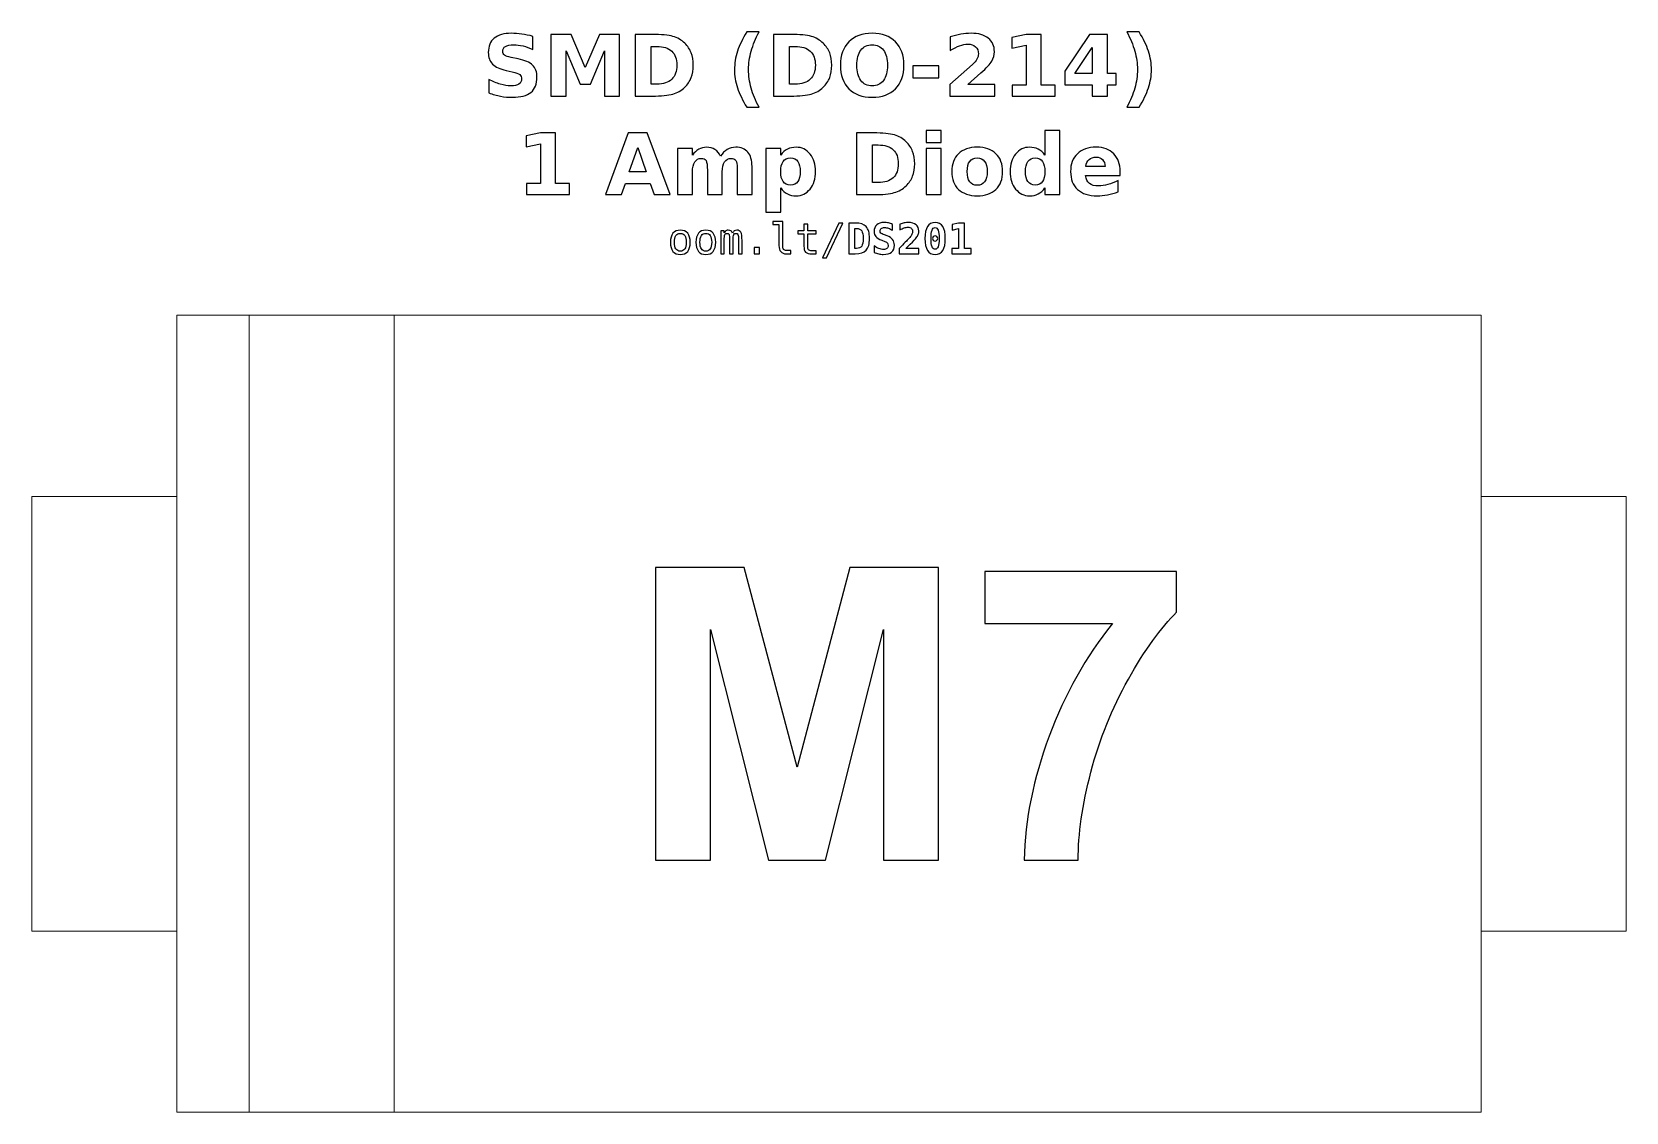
# Model space of a CAD drawing. Header units: centimetres. Extents: x -10.775 to -10.225, y -14.988 to -14.615.
import ezdxf

# ---------------------------------------------------------------- set-up
doc = ezdxf.new("R2010")
doc.units = ezdxf.units.CM
doc.header["$MEASUREMENT"] = 0
doc.layers.add('Layer 1', color=7, linetype='Continuous')

msp = doc.modelspace()

# ---------------------------------------------------------------- linework, layer by layer
at = {"layer": 'Layer 1', "color": 250}
for points, knots in [([(-10.60214, -14.61624), (-10.60214, -14.61624), (-10.60214, -14.62074), (-10.60214, -14.62074), (-10.60214, -14.62074), (-10.60331, -14.62022), (-10.60445, -14.61983), (-10.60556, -14.61956), (-10.60556, -14.61956), (-10.60668, -14.61929), (-10.60773, -14.61916), (-10.60872, -14.61916), (-10.60872, -14.61916), (-10.61003, -14.61916), (-10.611, -14.61934), (-10.61163, -14.6197), (-10.61163, -14.6197), (-10.61225, -14.62006), (-10.61257, -14.62062), (-10.61257, -14.62138), (-10.61257, -14.62138), (-10.61257, -14.62195), (-10.61236, -14.6224), (-10.61193, -14.62272), (-10.61193, -14.62272), (-10.61151, -14.62303), (-10.61074, -14.62331), (-10.60963, -14.62354), (-10.60963, -14.62354), (-10.60963, -14.62354), (-10.60729, -14.62401), (-10.60729, -14.62401), (-10.60729, -14.62401), (-10.60492, -14.62448), (-10.60324, -14.62521), (-10.60224, -14.62618), (-10.60224, -14.62618), (-10.60124, -14.62715), (-10.60074, -14.62853), (-10.60074, -14.63031), (-10.60074, -14.63031), (-10.60074, -14.63266), (-10.60144, -14.63441), (-10.60283, -14.63556), (-10.60283, -14.63556), (-10.60422, -14.6367), (-10.60635, -14.63727), (-10.60921, -14.63727), (-10.60921, -14.63727), (-10.61057, -14.63727), (-10.61192, -14.63715), (-10.61328, -14.63689), (-10.61328, -14.63689), (-10.61464, -14.63663), (-10.616, -14.63625), (-10.61736, -14.63575), (-10.61736, -14.63575), (-10.61736, -14.63575), (-10.61736, -14.63112), (-10.61736, -14.63112), (-10.61736, -14.63112), (-10.616, -14.63184), (-10.61468, -14.63238), (-10.61341, -14.63275), (-10.61341, -14.63275), (-10.61214, -14.63311), (-10.61092, -14.6333), (-10.60974, -14.6333), (-10.60974, -14.6333), (-10.60855, -14.6333), (-10.60762, -14.6331), (-10.60699, -14.6327), (-10.60699, -14.6327), (-10.60635, -14.6323), (-10.60603, -14.63173), (-10.60603, -14.63098), (-10.60603, -14.63098), (-10.60603, -14.63032), (-10.60625, -14.62981), (-10.60668, -14.62945), (-10.60668, -14.62945), (-10.60711, -14.62909), (-10.60798, -14.62876), (-10.60927, -14.62848), (-10.60927, -14.62848), (-10.60927, -14.62848), (-10.6114, -14.628), (-10.6114, -14.628), (-10.6114, -14.628), (-10.61353, -14.62755), (-10.61508, -14.62682), (-10.61607, -14.62582), (-10.61607, -14.62582), (-10.61705, -14.62483), (-10.61754, -14.62348), (-10.61754, -14.62179), (-10.61754, -14.62179), (-10.61754, -14.61967), (-10.61686, -14.61803), (-10.61549, -14.61689), (-10.61549, -14.61689), (-10.61412, -14.61575), (-10.61215, -14.61518), (-10.60958, -14.61518), (-10.60958, -14.61518), (-10.60841, -14.61518), (-10.60721, -14.61527), (-10.60597, -14.61544), (-10.60597, -14.61544), (-10.60474, -14.61562), (-10.60346, -14.61588), (-10.60214, -14.61624)], [0, 0, 0, 0, 0.035714, 0.035714, 0.035714, 0.035714, 0.071429, 0.071429, 0.071429, 0.071429, 0.107143, 0.107143, 0.107143, 0.107143, 0.142857, 0.142857, 0.142857, 0.142857, 0.178571, 0.178571, 0.178571, 0.178571, 0.214286, 0.214286, 0.214286, 0.214286, 0.25, 0.25, 0.25, 0.25, 0.285714, 0.285714, 0.285714, 0.285714, 0.321429, 0.321429, 0.321429, 0.321429, 0.357143, 0.357143, 0.357143, 0.357143, 0.392857, 0.392857, 0.392857, 0.392857, 0.428571, 0.428571, 0.428571, 0.428571, 0.464286, 0.464286, 0.464286, 0.464286, 0.5, 0.5, 0.5, 0.5, 0.535714, 0.535714, 0.535714, 0.535714, 0.571429, 0.571429, 0.571429, 0.571429, 0.607143, 0.607143, 0.607143, 0.607143, 0.642857, 0.642857, 0.642857, 0.642857, 0.678571, 0.678571, 0.678571, 0.678571, 0.714286, 0.714286, 0.714286, 0.714286, 0.75, 0.75, 0.75, 0.75, 0.785714, 0.785714, 0.785714, 0.785714, 0.821429, 0.821429, 0.821429, 0.821429, 0.857143, 0.857143, 0.857143, 0.857143, 0.892857, 0.892857, 0.892857, 0.892857, 0.928571, 0.928571, 0.928571, 0.928571, 0.964286, 0.964286, 0.964286, 0.964286, 1, 1, 1, 1]), ([(-10.59592, -14.61557), (-10.59592, -14.61557), (-10.58893, -14.61557), (-10.58893, -14.61557), (-10.58893, -14.61557), (-10.58893, -14.61557), (-10.58408, -14.62696), (-10.58408, -14.62696), (-10.58408, -14.62696), (-10.58408, -14.62696), (-10.5792, -14.61557), (-10.5792, -14.61557), (-10.5792, -14.61557), (-10.5792, -14.61557), (-10.57223, -14.61557), (-10.57223, -14.61557), (-10.57223, -14.61557), (-10.57223, -14.61557), (-10.57223, -14.63686), (-10.57223, -14.63686), (-10.57223, -14.63686), (-10.57223, -14.63686), (-10.57742, -14.63686), (-10.57742, -14.63686), (-10.57742, -14.63686), (-10.57742, -14.63686), (-10.57742, -14.62129), (-10.57742, -14.62129), (-10.57742, -14.62129), (-10.57742, -14.62129), (-10.58233, -14.63277), (-10.58233, -14.63277), (-10.58233, -14.63277), (-10.58233, -14.63277), (-10.58581, -14.63277), (-10.58581, -14.63277), (-10.58581, -14.63277), (-10.58581, -14.63277), (-10.59071, -14.62129), (-10.59071, -14.62129), (-10.59071, -14.62129), (-10.59071, -14.62129), (-10.59071, -14.63686), (-10.59071, -14.63686), (-10.59071, -14.63686), (-10.59071, -14.63686), (-10.59592, -14.63686), (-10.59592, -14.63686), (-10.59592, -14.63686), (-10.59592, -14.63686), (-10.59592, -14.61557), (-10.59592, -14.61557)], [0, 0, 0, 0, 0.076923, 0.076923, 0.076923, 0.076923, 0.153846, 0.153846, 0.153846, 0.153846, 0.230769, 0.230769, 0.230769, 0.230769, 0.307692, 0.307692, 0.307692, 0.307692, 0.384615, 0.384615, 0.384615, 0.384615, 0.461538, 0.461538, 0.461538, 0.461538, 0.538462, 0.538462, 0.538462, 0.538462, 0.615385, 0.615385, 0.615385, 0.615385, 0.692308, 0.692308, 0.692308, 0.692308, 0.769231, 0.769231, 0.769231, 0.769231, 0.846154, 0.846154, 0.846154, 0.846154, 0.923077, 0.923077, 0.923077, 0.923077, 1, 1, 1, 1]), ([(-10.56685, -14.61557), (-10.56685, -14.61557), (-10.56105, -14.61557), (-10.56105, -14.61557), (-10.56105, -14.61557), (-10.55782, -14.61557), (-10.55542, -14.61579), (-10.55383, -14.61626), (-10.55383, -14.61626), (-10.55225, -14.61672), (-10.55089, -14.6175), (-10.54976, -14.6186), (-10.54976, -14.6186), (-10.54876, -14.61956), (-10.54802, -14.62067), (-10.54753, -14.62193), (-10.54753, -14.62193), (-10.54705, -14.62318), (-10.54681, -14.6246), (-10.54681, -14.62619), (-10.54681, -14.62619), (-10.54681, -14.6278), (-10.54705, -14.62923), (-10.54753, -14.63049), (-10.54753, -14.63049), (-10.54802, -14.63175), (-10.54876, -14.63286), (-10.54976, -14.63382), (-10.54976, -14.63382), (-10.5509, -14.63493), (-10.55227, -14.63571), (-10.55387, -14.63617), (-10.55387, -14.63617), (-10.55547, -14.63663), (-10.55786, -14.63686), (-10.56105, -14.63686), (-10.56105, -14.63686), (-10.56105, -14.63686), (-10.56685, -14.63686), (-10.56685, -14.63686), (-10.56685, -14.63686), (-10.56685, -14.63686), (-10.56685, -14.61557), (-10.56685, -14.61557)], [0, 0, 0, 0, 0.090909, 0.090909, 0.090909, 0.090909, 0.181818, 0.181818, 0.181818, 0.181818, 0.272727, 0.272727, 0.272727, 0.272727, 0.363636, 0.363636, 0.363636, 0.363636, 0.454545, 0.454545, 0.454545, 0.454545, 0.545455, 0.545455, 0.545455, 0.545455, 0.636364, 0.636364, 0.636364, 0.636364, 0.727273, 0.727273, 0.727273, 0.727273, 0.818182, 0.818182, 0.818182, 0.818182, 0.909091, 0.909091, 0.909091, 0.909091, 1, 1, 1, 1]), ([(-10.52411, -14.64071), (-10.52411, -14.64071), (-10.52834, -14.64071), (-10.52834, -14.64071), (-10.52834, -14.64071), (-10.5298, -14.63836), (-10.53087, -14.63613), (-10.53157, -14.63401), (-10.53157, -14.63401), (-10.53226, -14.6319), (-10.53261, -14.6298), (-10.53261, -14.62772), (-10.53261, -14.62772), (-10.53261, -14.62563), (-10.53226, -14.62353), (-10.53156, -14.62139), (-10.53156, -14.62139), (-10.53086, -14.61926), (-10.52979, -14.61703), (-10.52834, -14.61469), (-10.52834, -14.61469), (-10.52834, -14.61469), (-10.52411, -14.61469), (-10.52411, -14.61469), (-10.52411, -14.61469), (-10.52532, -14.61695), (-10.52624, -14.61915), (-10.52684, -14.62131), (-10.52684, -14.62131), (-10.52745, -14.62346), (-10.52776, -14.62558), (-10.52776, -14.62769), (-10.52776, -14.62769), (-10.52776, -14.62979), (-10.52746, -14.63192), (-10.52685, -14.63408), (-10.52685, -14.63408), (-10.52625, -14.63624), (-10.52533, -14.63845), (-10.52411, -14.64071)], [0, 0, 0, 0, 0.1, 0.1, 0.1, 0.1, 0.2, 0.2, 0.2, 0.2, 0.3, 0.3, 0.3, 0.3, 0.4, 0.4, 0.4, 0.4, 0.5, 0.5, 0.5, 0.5, 0.6, 0.6, 0.6, 0.6, 0.7, 0.7, 0.7, 0.7, 0.8, 0.8, 0.8, 0.8, 0.9, 0.9, 0.9, 0.9, 1, 1, 1, 1]), ([(-10.51909, -14.61557), (-10.51909, -14.61557), (-10.51329, -14.61557), (-10.51329, -14.61557), (-10.51329, -14.61557), (-10.51006, -14.61557), (-10.50766, -14.61579), (-10.50607, -14.61626), (-10.50607, -14.61626), (-10.50449, -14.61672), (-10.50313, -14.6175), (-10.502, -14.6186), (-10.502, -14.6186), (-10.501, -14.61956), (-10.50026, -14.62067), (-10.49977, -14.62193), (-10.49977, -14.62193), (-10.49929, -14.62318), (-10.49905, -14.6246), (-10.49905, -14.62619), (-10.49905, -14.62619), (-10.49905, -14.6278), (-10.49929, -14.62923), (-10.49977, -14.63049), (-10.49977, -14.63049), (-10.50026, -14.63175), (-10.501, -14.63286), (-10.502, -14.63382), (-10.502, -14.63382), (-10.50314, -14.63493), (-10.50451, -14.63571), (-10.50611, -14.63617), (-10.50611, -14.63617), (-10.50771, -14.63663), (-10.5101, -14.63686), (-10.51329, -14.63686), (-10.51329, -14.63686), (-10.51329, -14.63686), (-10.51909, -14.63686), (-10.51909, -14.63686), (-10.51909, -14.63686), (-10.51909, -14.63686), (-10.51909, -14.61557), (-10.51909, -14.61557)], [0, 0, 0, 0, 0.090909, 0.090909, 0.090909, 0.090909, 0.181818, 0.181818, 0.181818, 0.181818, 0.272727, 0.272727, 0.272727, 0.272727, 0.363636, 0.363636, 0.363636, 0.363636, 0.454545, 0.454545, 0.454545, 0.454545, 0.545455, 0.545455, 0.545455, 0.545455, 0.636364, 0.636364, 0.636364, 0.636364, 0.727273, 0.727273, 0.727273, 0.727273, 0.818182, 0.818182, 0.818182, 0.818182, 0.909091, 0.909091, 0.909091, 0.909091, 1, 1, 1, 1]), ([(-10.48512, -14.61518), (-10.4817, -14.61518), (-10.47902, -14.61616), (-10.47708, -14.61812), (-10.47708, -14.61812), (-10.47514, -14.62008), (-10.47417, -14.62278), (-10.47417, -14.62623), (-10.47417, -14.62623), (-10.47417, -14.62967), (-10.47514, -14.63238), (-10.47708, -14.63433), (-10.47708, -14.63433), (-10.47902, -14.6363), (-10.4817, -14.63727), (-10.48512, -14.63727), (-10.48512, -14.63727), (-10.48853, -14.63727), (-10.49121, -14.6363), (-10.49316, -14.63433), (-10.49316, -14.63433), (-10.4951, -14.63238), (-10.49607, -14.62967), (-10.49607, -14.62623), (-10.49607, -14.62623), (-10.49607, -14.62278), (-10.4951, -14.62008), (-10.49316, -14.61812), (-10.49316, -14.61812), (-10.49121, -14.61616), (-10.48853, -14.61518), (-10.48512, -14.61518)], [0, 0, 0, 0, 0.125, 0.125, 0.125, 0.125, 0.25, 0.25, 0.25, 0.25, 0.375, 0.375, 0.375, 0.375, 0.5, 0.5, 0.5, 0.5, 0.625, 0.625, 0.625, 0.625, 0.75, 0.75, 0.75, 0.75, 0.875, 0.875, 0.875, 0.875, 1, 1, 1, 1]), ([(-10.45216, -14.63282), (-10.45216, -14.63282), (-10.44279, -14.63282), (-10.44279, -14.63282), (-10.44279, -14.63282), (-10.44279, -14.63282), (-10.44279, -14.63686), (-10.44279, -14.63686), (-10.44279, -14.63686), (-10.44279, -14.63686), (-10.45827, -14.63686), (-10.45827, -14.63686), (-10.45827, -14.63686), (-10.45827, -14.63686), (-10.45827, -14.63282), (-10.45827, -14.63282), (-10.45827, -14.63282), (-10.45827, -14.63282), (-10.45049, -14.62596), (-10.45049, -14.62596), (-10.45049, -14.62596), (-10.4498, -14.62534), (-10.44929, -14.62472), (-10.44895, -14.62412), (-10.44895, -14.62412), (-10.44862, -14.62353), (-10.44845, -14.6229), (-10.44845, -14.62225), (-10.44845, -14.62225), (-10.44845, -14.62126), (-10.44879, -14.62045), (-10.44946, -14.61985), (-10.44946, -14.61985), (-10.45013, -14.61924), (-10.45102, -14.61893), (-10.45213, -14.61893), (-10.45213, -14.61893), (-10.45299, -14.61893), (-10.45392, -14.61912), (-10.45494, -14.61948), (-10.45494, -14.61948), (-10.45596, -14.61985), (-10.45705, -14.6204), (-10.45821, -14.62112), (-10.45821, -14.62112), (-10.45821, -14.62112), (-10.45821, -14.61644), (-10.45821, -14.61644), (-10.45821, -14.61644), (-10.45697, -14.61603), (-10.45575, -14.61572), (-10.45454, -14.6155), (-10.45454, -14.6155), (-10.45334, -14.61529), (-10.45215, -14.61518), (-10.45099, -14.61518), (-10.45099, -14.61518), (-10.44844, -14.61518), (-10.44646, -14.61574), (-10.44505, -14.61687), (-10.44505, -14.61687), (-10.44364, -14.61799), (-10.44293, -14.61955), (-10.44293, -14.62156), (-10.44293, -14.62156), (-10.44293, -14.62272), (-10.44323, -14.6238), (-10.44383, -14.6248), (-10.44383, -14.6248), (-10.44443, -14.6258), (-10.44569, -14.62715), (-10.44761, -14.62883), (-10.44761, -14.62883), (-10.44761, -14.62883), (-10.45216, -14.63282), (-10.45216, -14.63282)], [0, 0, 0, 0, 0.052632, 0.052632, 0.052632, 0.052632, 0.105263, 0.105263, 0.105263, 0.105263, 0.157895, 0.157895, 0.157895, 0.157895, 0.210526, 0.210526, 0.210526, 0.210526, 0.263158, 0.263158, 0.263158, 0.263158, 0.315789, 0.315789, 0.315789, 0.315789, 0.368421, 0.368421, 0.368421, 0.368421, 0.421053, 0.421053, 0.421053, 0.421053, 0.473684, 0.473684, 0.473684, 0.473684, 0.526316, 0.526316, 0.526316, 0.526316, 0.578947, 0.578947, 0.578947, 0.578947, 0.631579, 0.631579, 0.631579, 0.631579, 0.684211, 0.684211, 0.684211, 0.684211, 0.736842, 0.736842, 0.736842, 0.736842, 0.789474, 0.789474, 0.789474, 0.789474, 0.842105, 0.842105, 0.842105, 0.842105, 0.894737, 0.894737, 0.894737, 0.894737, 0.947368, 0.947368, 0.947368, 0.947368, 1, 1, 1, 1]), ([(-10.43683, -14.63307), (-10.43683, -14.63307), (-10.43198, -14.63307), (-10.43198, -14.63307), (-10.43198, -14.63307), (-10.43198, -14.63307), (-10.43198, -14.6193), (-10.43198, -14.6193), (-10.43198, -14.6193), (-10.43198, -14.6193), (-10.43695, -14.62033), (-10.43695, -14.62033), (-10.43695, -14.62033), (-10.43695, -14.62033), (-10.43695, -14.61659), (-10.43695, -14.61659), (-10.43695, -14.61659), (-10.43695, -14.61659), (-10.43201, -14.61557), (-10.43201, -14.61557), (-10.43201, -14.61557), (-10.43201, -14.61557), (-10.42679, -14.61557), (-10.42679, -14.61557), (-10.42679, -14.61557), (-10.42679, -14.61557), (-10.42679, -14.63307), (-10.42679, -14.63307), (-10.42679, -14.63307), (-10.42679, -14.63307), (-10.42194, -14.63307), (-10.42194, -14.63307), (-10.42194, -14.63307), (-10.42194, -14.63307), (-10.42194, -14.63686), (-10.42194, -14.63686), (-10.42194, -14.63686), (-10.42194, -14.63686), (-10.43683, -14.63686), (-10.43683, -14.63686), (-10.43683, -14.63686), (-10.43683, -14.63686), (-10.43683, -14.63307), (-10.43683, -14.63307)], [0, 0, 0, 0, 0.090909, 0.090909, 0.090909, 0.090909, 0.181818, 0.181818, 0.181818, 0.181818, 0.272727, 0.272727, 0.272727, 0.272727, 0.363636, 0.363636, 0.363636, 0.363636, 0.454545, 0.454545, 0.454545, 0.454545, 0.545455, 0.545455, 0.545455, 0.545455, 0.636364, 0.636364, 0.636364, 0.636364, 0.727273, 0.727273, 0.727273, 0.727273, 0.818182, 0.818182, 0.818182, 0.818182, 0.909091, 0.909091, 0.909091, 0.909091, 1, 1, 1, 1]), ([(-10.41008, -14.61557), (-10.41008, -14.61557), (-10.40397, -14.61557), (-10.40397, -14.61557), (-10.40397, -14.61557), (-10.40397, -14.61557), (-10.40397, -14.629), (-10.40397, -14.629), (-10.40397, -14.629), (-10.40397, -14.629), (-10.40093, -14.629), (-10.40093, -14.629), (-10.40093, -14.629), (-10.40093, -14.629), (-10.40093, -14.63298), (-10.40093, -14.63298), (-10.40093, -14.63298), (-10.40093, -14.63298), (-10.40397, -14.63298), (-10.40397, -14.63298), (-10.40397, -14.63298), (-10.40397, -14.63298), (-10.40397, -14.63686), (-10.40397, -14.63686), (-10.40397, -14.63686), (-10.40397, -14.63686), (-10.40916, -14.63686), (-10.40916, -14.63686), (-10.40916, -14.63686), (-10.40916, -14.63686), (-10.40916, -14.63298), (-10.40916, -14.63298), (-10.40916, -14.63298), (-10.40916, -14.63298), (-10.41861, -14.63298), (-10.41861, -14.63298), (-10.41861, -14.63298), (-10.41861, -14.63298), (-10.41861, -14.62827), (-10.41861, -14.62827), (-10.41861, -14.62827), (-10.41861, -14.62827), (-10.41008, -14.61557), (-10.41008, -14.61557)], [0, 0, 0, 0, 0.090909, 0.090909, 0.090909, 0.090909, 0.181818, 0.181818, 0.181818, 0.181818, 0.272727, 0.272727, 0.272727, 0.272727, 0.363636, 0.363636, 0.363636, 0.363636, 0.454545, 0.454545, 0.454545, 0.454545, 0.545455, 0.545455, 0.545455, 0.545455, 0.636364, 0.636364, 0.636364, 0.636364, 0.727273, 0.727273, 0.727273, 0.727273, 0.818182, 0.818182, 0.818182, 0.818182, 0.909091, 0.909091, 0.909091, 0.909091, 1, 1, 1, 1]), ([(-10.39725, -14.64071), (-10.39604, -14.63845), (-10.39512, -14.63624), (-10.39451, -14.63408), (-10.39451, -14.63408), (-10.3939, -14.63192), (-10.3936, -14.62979), (-10.3936, -14.62769), (-10.3936, -14.62769), (-10.3936, -14.62558), (-10.3939, -14.62346), (-10.39451, -14.62131), (-10.39451, -14.62131), (-10.39512, -14.61915), (-10.39604, -14.61695), (-10.39725, -14.61469), (-10.39725, -14.61469), (-10.39725, -14.61469), (-10.39302, -14.61469), (-10.39302, -14.61469), (-10.39302, -14.61469), (-10.39157, -14.61703), (-10.3905, -14.61926), (-10.3898, -14.62139), (-10.3898, -14.62139), (-10.3891, -14.62353), (-10.38875, -14.62563), (-10.38875, -14.62772), (-10.38875, -14.62772), (-10.38875, -14.6298), (-10.3891, -14.6319), (-10.38979, -14.63401), (-10.38979, -14.63401), (-10.39049, -14.63613), (-10.39156, -14.63836), (-10.39302, -14.64071), (-10.39302, -14.64071), (-10.39302, -14.64071), (-10.39725, -14.64071), (-10.39725, -14.64071)], [0, 0, 0, 0, 0.1, 0.1, 0.1, 0.1, 0.2, 0.2, 0.2, 0.2, 0.3, 0.3, 0.3, 0.3, 0.4, 0.4, 0.4, 0.4, 0.5, 0.5, 0.5, 0.5, 0.6, 0.6, 0.6, 0.6, 0.7, 0.7, 0.7, 0.7, 0.8, 0.8, 0.8, 0.8, 0.9, 0.9, 0.9, 0.9, 1, 1, 1, 1]), ([(-10.56136, -14.61972), (-10.56136, -14.61972), (-10.56136, -14.63271), (-10.56136, -14.63271), (-10.56136, -14.63271), (-10.56136, -14.63271), (-10.55939, -14.63271), (-10.55939, -14.63271), (-10.55939, -14.63271), (-10.55714, -14.63271), (-10.55543, -14.63215), (-10.55425, -14.63104), (-10.55425, -14.63104), (-10.55307, -14.62993), (-10.55247, -14.62831), (-10.55247, -14.62619), (-10.55247, -14.62619), (-10.55247, -14.62408), (-10.55306, -14.62247), (-10.55424, -14.62137), (-10.55424, -14.62137), (-10.55542, -14.62027), (-10.55714, -14.61972), (-10.55939, -14.61972), (-10.55939, -14.61972), (-10.55939, -14.61972), (-10.56136, -14.61972), (-10.56136, -14.61972)], [0, 0, 0, 0, 0.142857, 0.142857, 0.142857, 0.142857, 0.285714, 0.285714, 0.285714, 0.285714, 0.428571, 0.428571, 0.428571, 0.428571, 0.571429, 0.571429, 0.571429, 0.571429, 0.714286, 0.714286, 0.714286, 0.714286, 0.857143, 0.857143, 0.857143, 0.857143, 1, 1, 1, 1]), ([(-10.5136, -14.61972), (-10.5136, -14.61972), (-10.5136, -14.63271), (-10.5136, -14.63271), (-10.5136, -14.63271), (-10.5136, -14.63271), (-10.51163, -14.63271), (-10.51163, -14.63271), (-10.51163, -14.63271), (-10.50938, -14.63271), (-10.50767, -14.63215), (-10.50649, -14.63104), (-10.50649, -14.63104), (-10.50531, -14.62993), (-10.50471, -14.62831), (-10.50471, -14.62619), (-10.50471, -14.62619), (-10.50471, -14.62408), (-10.5053, -14.62247), (-10.50648, -14.62137), (-10.50648, -14.62137), (-10.50766, -14.62027), (-10.50938, -14.61972), (-10.51163, -14.61972), (-10.51163, -14.61972), (-10.51163, -14.61972), (-10.5136, -14.61972), (-10.5136, -14.61972)], [0, 0, 0, 0, 0.142857, 0.142857, 0.142857, 0.142857, 0.285714, 0.285714, 0.285714, 0.285714, 0.428571, 0.428571, 0.428571, 0.428571, 0.571429, 0.571429, 0.571429, 0.571429, 0.714286, 0.714286, 0.714286, 0.714286, 0.857143, 0.857143, 0.857143, 0.857143, 1, 1, 1, 1]), ([(-10.48512, -14.61916), (-10.4868, -14.61916), (-10.48809, -14.61978), (-10.48902, -14.62101), (-10.48902, -14.62101), (-10.48994, -14.62225), (-10.4904, -14.62399), (-10.4904, -14.62623), (-10.4904, -14.62623), (-10.4904, -14.62847), (-10.48994, -14.6302), (-10.48902, -14.63144), (-10.48902, -14.63144), (-10.48809, -14.63268), (-10.4868, -14.6333), (-10.48512, -14.6333), (-10.48512, -14.6333), (-10.48344, -14.6333), (-10.48214, -14.63268), (-10.48121, -14.63144), (-10.48121, -14.63144), (-10.48029, -14.6302), (-10.47983, -14.62847), (-10.47983, -14.62623), (-10.47983, -14.62623), (-10.47983, -14.62399), (-10.48029, -14.62225), (-10.48121, -14.62101), (-10.48121, -14.62101), (-10.48214, -14.61978), (-10.48344, -14.61916), (-10.48512, -14.61916)], [0, 0, 0, 0, 0.125, 0.125, 0.125, 0.125, 0.25, 0.25, 0.25, 0.25, 0.375, 0.375, 0.375, 0.375, 0.5, 0.5, 0.5, 0.5, 0.625, 0.625, 0.625, 0.625, 0.75, 0.75, 0.75, 0.75, 0.875, 0.875, 0.875, 0.875, 1, 1, 1, 1]), ([(-10.40916, -14.62009), (-10.40916, -14.62009), (-10.41518, -14.629), (-10.41518, -14.629), (-10.41518, -14.629), (-10.41518, -14.629), (-10.40916, -14.629), (-10.40916, -14.629), (-10.40916, -14.629), (-10.40916, -14.629), (-10.40916, -14.62009), (-10.40916, -14.62009)], [0, 0, 0, 0, 0.333333, 0.333333, 0.333333, 0.333333, 0.666667, 0.666667, 0.666667, 0.666667, 1, 1, 1, 1]), ([(-10.47112, -14.62638), (-10.47112, -14.62638), (-10.46216, -14.62638), (-10.46216, -14.62638), (-10.46216, -14.62638), (-10.46216, -14.62638), (-10.46216, -14.63053), (-10.46216, -14.63053), (-10.46216, -14.63053), (-10.46216, -14.63053), (-10.47112, -14.63053), (-10.47112, -14.63053), (-10.47112, -14.63053), (-10.47112, -14.63053), (-10.47112, -14.62638), (-10.47112, -14.62638)], [0, 0, 0, 0, 0.25, 0.25, 0.25, 0.25, 0.5, 0.5, 0.5, 0.5, 0.75, 0.75, 0.75, 0.75, 1, 1, 1, 1]), ([(-10.60436, -14.66707), (-10.60436, -14.66707), (-10.59951, -14.66707), (-10.59951, -14.66707), (-10.59951, -14.66707), (-10.59951, -14.66707), (-10.59951, -14.6533), (-10.59951, -14.6533), (-10.59951, -14.6533), (-10.59951, -14.6533), (-10.60448, -14.65433), (-10.60448, -14.65433), (-10.60448, -14.65433), (-10.60448, -14.65433), (-10.60448, -14.65059), (-10.60448, -14.65059), (-10.60448, -14.65059), (-10.60448, -14.65059), (-10.59954, -14.64957), (-10.59954, -14.64957), (-10.59954, -14.64957), (-10.59954, -14.64957), (-10.59432, -14.64957), (-10.59432, -14.64957), (-10.59432, -14.64957), (-10.59432, -14.64957), (-10.59432, -14.66707), (-10.59432, -14.66707), (-10.59432, -14.66707), (-10.59432, -14.66707), (-10.58947, -14.66707), (-10.58947, -14.66707), (-10.58947, -14.66707), (-10.58947, -14.66707), (-10.58947, -14.67086), (-10.58947, -14.67086), (-10.58947, -14.67086), (-10.58947, -14.67086), (-10.60436, -14.67086), (-10.60436, -14.67086), (-10.60436, -14.67086), (-10.60436, -14.67086), (-10.60436, -14.66707), (-10.60436, -14.66707)], [0, 0, 0, 0, 0.090909, 0.090909, 0.090909, 0.090909, 0.181818, 0.181818, 0.181818, 0.181818, 0.272727, 0.272727, 0.272727, 0.272727, 0.363636, 0.363636, 0.363636, 0.363636, 0.454545, 0.454545, 0.454545, 0.454545, 0.545455, 0.545455, 0.545455, 0.545455, 0.636364, 0.636364, 0.636364, 0.636364, 0.727273, 0.727273, 0.727273, 0.727273, 0.818182, 0.818182, 0.818182, 0.818182, 0.909091, 0.909091, 0.909091, 0.909091, 1, 1, 1, 1]), ([(-10.56168, -14.66698), (-10.56168, -14.66698), (-10.57026, -14.66698), (-10.57026, -14.66698), (-10.57026, -14.66698), (-10.57026, -14.66698), (-10.57162, -14.67086), (-10.57162, -14.67086), (-10.57162, -14.67086), (-10.57162, -14.67086), (-10.57714, -14.67086), (-10.57714, -14.67086), (-10.57714, -14.67086), (-10.57714, -14.67086), (-10.56925, -14.64957), (-10.56925, -14.64957), (-10.56925, -14.64957), (-10.56925, -14.64957), (-10.5627, -14.64957), (-10.5627, -14.64957), (-10.5627, -14.64957), (-10.5627, -14.64957), (-10.55482, -14.67086), (-10.55482, -14.67086), (-10.55482, -14.67086), (-10.55482, -14.67086), (-10.56034, -14.67086), (-10.56034, -14.67086), (-10.56034, -14.67086), (-10.56034, -14.67086), (-10.56168, -14.66698), (-10.56168, -14.66698)], [0, 0, 0, 0, 0.125, 0.125, 0.125, 0.125, 0.25, 0.25, 0.25, 0.25, 0.375, 0.375, 0.375, 0.375, 0.5, 0.5, 0.5, 0.5, 0.625, 0.625, 0.625, 0.625, 0.75, 0.75, 0.75, 0.75, 0.875, 0.875, 0.875, 0.875, 1, 1, 1, 1]), ([(-10.49047, -14.64957), (-10.49047, -14.64957), (-10.48467, -14.64957), (-10.48467, -14.64957), (-10.48467, -14.64957), (-10.48144, -14.64957), (-10.47904, -14.64979), (-10.47745, -14.65026), (-10.47745, -14.65026), (-10.47587, -14.65072), (-10.47451, -14.6515), (-10.47338, -14.6526), (-10.47338, -14.6526), (-10.47238, -14.65356), (-10.47164, -14.65467), (-10.47115, -14.65593), (-10.47115, -14.65593), (-10.47067, -14.65718), (-10.47043, -14.6586), (-10.47043, -14.66019), (-10.47043, -14.66019), (-10.47043, -14.6618), (-10.47067, -14.66323), (-10.47115, -14.66449), (-10.47115, -14.66449), (-10.47164, -14.66575), (-10.47238, -14.66686), (-10.47338, -14.66782), (-10.47338, -14.66782), (-10.47452, -14.66893), (-10.47589, -14.66971), (-10.47749, -14.67017), (-10.47749, -14.67017), (-10.47909, -14.67063), (-10.48148, -14.67086), (-10.48467, -14.67086), (-10.48467, -14.67086), (-10.48467, -14.67086), (-10.49047, -14.67086), (-10.49047, -14.67086), (-10.49047, -14.67086), (-10.49047, -14.67086), (-10.49047, -14.64957), (-10.49047, -14.64957)], [0, 0, 0, 0, 0.090909, 0.090909, 0.090909, 0.090909, 0.181818, 0.181818, 0.181818, 0.181818, 0.272727, 0.272727, 0.272727, 0.272727, 0.363636, 0.363636, 0.363636, 0.363636, 0.454545, 0.454545, 0.454545, 0.454545, 0.545455, 0.545455, 0.545455, 0.545455, 0.636364, 0.636364, 0.636364, 0.636364, 0.727273, 0.727273, 0.727273, 0.727273, 0.818182, 0.818182, 0.818182, 0.818182, 0.909091, 0.909091, 0.909091, 0.909091, 1, 1, 1, 1]), ([(-10.46646, -14.64867), (-10.46646, -14.64867), (-10.46135, -14.64867), (-10.46135, -14.64867), (-10.46135, -14.64867), (-10.46135, -14.64867), (-10.46135, -14.65283), (-10.46135, -14.65283), (-10.46135, -14.65283), (-10.46135, -14.65283), (-10.46646, -14.65283), (-10.46646, -14.65283), (-10.46646, -14.65283), (-10.46646, -14.65283), (-10.46646, -14.64867), (-10.46646, -14.64867)], [0, 0, 0, 0, 0.25, 0.25, 0.25, 0.25, 0.5, 0.5, 0.5, 0.5, 0.75, 0.75, 0.75, 0.75, 1, 1, 1, 1]), ([(-10.42551, -14.65723), (-10.42551, -14.65723), (-10.42551, -14.64867), (-10.42551, -14.64867), (-10.42551, -14.64867), (-10.42551, -14.64867), (-10.42037, -14.64867), (-10.42037, -14.64867), (-10.42037, -14.64867), (-10.42037, -14.64867), (-10.42037, -14.67086), (-10.42037, -14.67086), (-10.42037, -14.67086), (-10.42037, -14.67086), (-10.42551, -14.67086), (-10.42551, -14.67086), (-10.42551, -14.67086), (-10.42551, -14.67086), (-10.42551, -14.66855), (-10.42551, -14.66855), (-10.42551, -14.66855), (-10.42621, -14.66949), (-10.42699, -14.67018), (-10.42783, -14.67062), (-10.42783, -14.67062), (-10.42868, -14.67105), (-10.42966, -14.67127), (-10.43077, -14.67127), (-10.43077, -14.67127), (-10.43274, -14.67127), (-10.43436, -14.67049), (-10.43562, -14.66893), (-10.43562, -14.66893), (-10.43688, -14.66736), (-10.43752, -14.66535), (-10.43752, -14.66289), (-10.43752, -14.66289), (-10.43752, -14.66043), (-10.43688, -14.65841), (-10.43562, -14.65685), (-10.43562, -14.65685), (-10.43436, -14.65529), (-10.43274, -14.6545), (-10.43077, -14.6545), (-10.43077, -14.6545), (-10.42967, -14.6545), (-10.42869, -14.65472), (-10.42784, -14.65516), (-10.42784, -14.65516), (-10.42699, -14.65561), (-10.42621, -14.65629), (-10.42551, -14.65723)], [0, 0, 0, 0, 0.076923, 0.076923, 0.076923, 0.076923, 0.153846, 0.153846, 0.153846, 0.153846, 0.230769, 0.230769, 0.230769, 0.230769, 0.307692, 0.307692, 0.307692, 0.307692, 0.384615, 0.384615, 0.384615, 0.384615, 0.461538, 0.461538, 0.461538, 0.461538, 0.538462, 0.538462, 0.538462, 0.538462, 0.615385, 0.615385, 0.615385, 0.615385, 0.692308, 0.692308, 0.692308, 0.692308, 0.769231, 0.769231, 0.769231, 0.769231, 0.846154, 0.846154, 0.846154, 0.846154, 0.923077, 0.923077, 0.923077, 0.923077, 1, 1, 1, 1]), ([(-10.5689, -14.66303), (-10.5689, -14.66303), (-10.56306, -14.66303), (-10.56306, -14.66303), (-10.56306, -14.66303), (-10.56306, -14.66303), (-10.56597, -14.65456), (-10.56597, -14.65456), (-10.56597, -14.65456), (-10.56597, -14.65456), (-10.5689, -14.66303), (-10.5689, -14.66303)], [0, 0, 0, 0, 0.333333, 0.333333, 0.333333, 0.333333, 0.666667, 0.666667, 0.666667, 0.666667, 1, 1, 1, 1]), ([(-10.53741, -14.65754), (-10.53676, -14.65655), (-10.536, -14.6558), (-10.53511, -14.65528), (-10.53511, -14.65528), (-10.53422, -14.65476), (-10.53324, -14.6545), (-10.53218, -14.6545), (-10.53218, -14.6545), (-10.53034, -14.6545), (-10.52895, -14.65507), (-10.52799, -14.6562), (-10.52799, -14.6562), (-10.52703, -14.65733), (-10.52655, -14.65898), (-10.52655, -14.66113), (-10.52655, -14.66113), (-10.52655, -14.66113), (-10.52655, -14.67086), (-10.52655, -14.67086), (-10.52655, -14.67086), (-10.52655, -14.67086), (-10.53168, -14.67086), (-10.53168, -14.67086), (-10.53168, -14.67086), (-10.53168, -14.67086), (-10.53168, -14.66253), (-10.53168, -14.66253), (-10.53168, -14.66253), (-10.53167, -14.66241), (-10.53167, -14.66228), (-10.53166, -14.66215), (-10.53166, -14.66215), (-10.53166, -14.66201), (-10.53165, -14.66182), (-10.53165, -14.66158), (-10.53165, -14.66158), (-10.53165, -14.66045), (-10.53182, -14.65962), (-10.53215, -14.65912), (-10.53215, -14.65912), (-10.53249, -14.65861), (-10.53302, -14.65835), (-10.53376, -14.65835), (-10.53376, -14.65835), (-10.53473, -14.65835), (-10.53548, -14.65875), (-10.53601, -14.65955), (-10.53601, -14.65955), (-10.53654, -14.66035), (-10.53681, -14.6615), (-10.53683, -14.66302), (-10.53683, -14.66302), (-10.53683, -14.66302), (-10.53683, -14.67086), (-10.53683, -14.67086), (-10.53683, -14.67086), (-10.53683, -14.67086), (-10.54196, -14.67086), (-10.54196, -14.67086), (-10.54196, -14.67086), (-10.54196, -14.67086), (-10.54196, -14.66253), (-10.54196, -14.66253), (-10.54196, -14.66253), (-10.54196, -14.66076), (-10.54211, -14.65962), (-10.54242, -14.65912), (-10.54242, -14.65912), (-10.54272, -14.65861), (-10.54326, -14.65835), (-10.54404, -14.65835), (-10.54404, -14.65835), (-10.54503, -14.65835), (-10.54578, -14.65876), (-10.54631, -14.65956), (-10.54631, -14.65956), (-10.54684, -14.66036), (-10.54711, -14.66151), (-10.54711, -14.663), (-10.54711, -14.663), (-10.54711, -14.663), (-10.54711, -14.67086), (-10.54711, -14.67086), (-10.54711, -14.67086), (-10.54711, -14.67086), (-10.55225, -14.67086), (-10.55225, -14.67086), (-10.55225, -14.67086), (-10.55225, -14.67086), (-10.55225, -14.65489), (-10.55225, -14.65489), (-10.55225, -14.65489), (-10.55225, -14.65489), (-10.54711, -14.65489), (-10.54711, -14.65489), (-10.54711, -14.65489), (-10.54711, -14.65489), (-10.54711, -14.65723), (-10.54711, -14.65723), (-10.54711, -14.65723), (-10.54648, -14.65632), (-10.54576, -14.65565), (-10.54495, -14.65519), (-10.54495, -14.65519), (-10.54413, -14.65473), (-10.54324, -14.6545), (-10.54226, -14.6545), (-10.54226, -14.6545), (-10.54116, -14.6545), (-10.54018, -14.65477), (-10.53934, -14.6553), (-10.53934, -14.6553), (-10.53849, -14.65584), (-10.53785, -14.65658), (-10.53741, -14.65754)], [0, 0, 0, 0, 0.034483, 0.034483, 0.034483, 0.034483, 0.068966, 0.068966, 0.068966, 0.068966, 0.103448, 0.103448, 0.103448, 0.103448, 0.137931, 0.137931, 0.137931, 0.137931, 0.172414, 0.172414, 0.172414, 0.172414, 0.206897, 0.206897, 0.206897, 0.206897, 0.241379, 0.241379, 0.241379, 0.241379, 0.275862, 0.275862, 0.275862, 0.275862, 0.310345, 0.310345, 0.310345, 0.310345, 0.344828, 0.344828, 0.344828, 0.344828, 0.37931, 0.37931, 0.37931, 0.37931, 0.413793, 0.413793, 0.413793, 0.413793, 0.448276, 0.448276, 0.448276, 0.448276, 0.482759, 0.482759, 0.482759, 0.482759, 0.517241, 0.517241, 0.517241, 0.517241, 0.551724, 0.551724, 0.551724, 0.551724, 0.586207, 0.586207, 0.586207, 0.586207, 0.62069, 0.62069, 0.62069, 0.62069, 0.655172, 0.655172, 0.655172, 0.655172, 0.689655, 0.689655, 0.689655, 0.689655, 0.724138, 0.724138, 0.724138, 0.724138, 0.758621, 0.758621, 0.758621, 0.758621, 0.793103, 0.793103, 0.793103, 0.793103, 0.827586, 0.827586, 0.827586, 0.827586, 0.862069, 0.862069, 0.862069, 0.862069, 0.896552, 0.896552, 0.896552, 0.896552, 0.931034, 0.931034, 0.931034, 0.931034, 0.965517, 0.965517, 0.965517, 0.965517, 1, 1, 1, 1]), ([(-10.51667, -14.66855), (-10.51667, -14.66855), (-10.51667, -14.67694), (-10.51667, -14.67694), (-10.51667, -14.67694), (-10.51667, -14.67694), (-10.52178, -14.67694), (-10.52178, -14.67694), (-10.52178, -14.67694), (-10.52178, -14.67694), (-10.52178, -14.65489), (-10.52178, -14.65489), (-10.52178, -14.65489), (-10.52178, -14.65489), (-10.51667, -14.65489), (-10.51667, -14.65489), (-10.51667, -14.65489), (-10.51667, -14.65489), (-10.51667, -14.65723), (-10.51667, -14.65723), (-10.51667, -14.65723), (-10.51597, -14.65629), (-10.51518, -14.65561), (-10.51433, -14.65516), (-10.51433, -14.65516), (-10.51348, -14.65472), (-10.51249, -14.6545), (-10.51138, -14.6545), (-10.51138, -14.6545), (-10.50941, -14.6545), (-10.50779, -14.65529), (-10.50653, -14.65685), (-10.50653, -14.65685), (-10.50527, -14.65841), (-10.50463, -14.66043), (-10.50463, -14.66289), (-10.50463, -14.66289), (-10.50463, -14.66535), (-10.50527, -14.66736), (-10.50653, -14.66893), (-10.50653, -14.66893), (-10.50779, -14.67049), (-10.50941, -14.67127), (-10.51138, -14.67127), (-10.51138, -14.67127), (-10.51249, -14.67127), (-10.51348, -14.67105), (-10.51433, -14.67061), (-10.51433, -14.67061), (-10.51518, -14.67017), (-10.51597, -14.66948), (-10.51667, -14.66855)], [0, 0, 0, 0, 0.076923, 0.076923, 0.076923, 0.076923, 0.153846, 0.153846, 0.153846, 0.153846, 0.230769, 0.230769, 0.230769, 0.230769, 0.307692, 0.307692, 0.307692, 0.307692, 0.384615, 0.384615, 0.384615, 0.384615, 0.461538, 0.461538, 0.461538, 0.461538, 0.538462, 0.538462, 0.538462, 0.538462, 0.615385, 0.615385, 0.615385, 0.615385, 0.692308, 0.692308, 0.692308, 0.692308, 0.769231, 0.769231, 0.769231, 0.769231, 0.846154, 0.846154, 0.846154, 0.846154, 0.923077, 0.923077, 0.923077, 0.923077, 1, 1, 1, 1]), ([(-10.48498, -14.65372), (-10.48498, -14.65372), (-10.48498, -14.66671), (-10.48498, -14.66671), (-10.48498, -14.66671), (-10.48498, -14.66671), (-10.48301, -14.66671), (-10.48301, -14.66671), (-10.48301, -14.66671), (-10.48076, -14.66671), (-10.47905, -14.66615), (-10.47787, -14.66504), (-10.47787, -14.66504), (-10.47669, -14.66393), (-10.47609, -14.66231), (-10.47609, -14.66019), (-10.47609, -14.66019), (-10.47609, -14.65808), (-10.47668, -14.65647), (-10.47786, -14.65537), (-10.47786, -14.65537), (-10.47904, -14.65427), (-10.48076, -14.65372), (-10.48301, -14.65372), (-10.48301, -14.65372), (-10.48301, -14.65372), (-10.48498, -14.65372), (-10.48498, -14.65372)], [0, 0, 0, 0, 0.142857, 0.142857, 0.142857, 0.142857, 0.285714, 0.285714, 0.285714, 0.285714, 0.428571, 0.428571, 0.428571, 0.428571, 0.571429, 0.571429, 0.571429, 0.571429, 0.714286, 0.714286, 0.714286, 0.714286, 0.857143, 0.857143, 0.857143, 0.857143, 1, 1, 1, 1]), ([(-10.46646, -14.65489), (-10.46646, -14.65489), (-10.46135, -14.65489), (-10.46135, -14.65489), (-10.46135, -14.65489), (-10.46135, -14.65489), (-10.46135, -14.67086), (-10.46135, -14.67086), (-10.46135, -14.67086), (-10.46135, -14.67086), (-10.46646, -14.67086), (-10.46646, -14.67086), (-10.46646, -14.67086), (-10.46646, -14.67086), (-10.46646, -14.65489), (-10.46646, -14.65489)], [0, 0, 0, 0, 0.25, 0.25, 0.25, 0.25, 0.5, 0.5, 0.5, 0.5, 0.75, 0.75, 0.75, 0.75, 1, 1, 1, 1]), ([(-10.44885, -14.6545), (-10.4461, -14.6545), (-10.44395, -14.65524), (-10.44241, -14.65673), (-10.44241, -14.65673), (-10.44086, -14.65821), (-10.44009, -14.66026), (-10.44009, -14.66289), (-10.44009, -14.66289), (-10.44009, -14.66551), (-10.44086, -14.66756), (-10.44241, -14.66905), (-10.44241, -14.66905), (-10.44395, -14.67053), (-10.4461, -14.67127), (-10.44885, -14.67127), (-10.44885, -14.67127), (-10.4516, -14.67127), (-10.45376, -14.67053), (-10.45531, -14.66905), (-10.45531, -14.66905), (-10.45687, -14.66756), (-10.45764, -14.66551), (-10.45764, -14.66289), (-10.45764, -14.66289), (-10.45764, -14.66026), (-10.45687, -14.65821), (-10.45531, -14.65673), (-10.45531, -14.65673), (-10.45376, -14.65524), (-10.4516, -14.6545), (-10.44885, -14.6545)], [0, 0, 0, 0, 0.125, 0.125, 0.125, 0.125, 0.25, 0.25, 0.25, 0.25, 0.375, 0.375, 0.375, 0.375, 0.5, 0.5, 0.5, 0.5, 0.625, 0.625, 0.625, 0.625, 0.75, 0.75, 0.75, 0.75, 0.875, 0.875, 0.875, 0.875, 1, 1, 1, 1]), ([(-10.39952, -14.66283), (-10.39952, -14.66283), (-10.39952, -14.66429), (-10.39952, -14.66429), (-10.39952, -14.66429), (-10.39952, -14.66429), (-10.41146, -14.66429), (-10.41146, -14.66429), (-10.41146, -14.66429), (-10.41134, -14.66549), (-10.4109, -14.66638), (-10.41016, -14.66698), (-10.41016, -14.66698), (-10.40942, -14.66758), (-10.40838, -14.66788), (-10.40705, -14.66788), (-10.40705, -14.66788), (-10.40598, -14.66788), (-10.40488, -14.66772), (-10.40375, -14.6674), (-10.40375, -14.6674), (-10.40262, -14.66708), (-10.40147, -14.6666), (-10.40028, -14.66595), (-10.40028, -14.66595), (-10.40028, -14.66595), (-10.40028, -14.66989), (-10.40028, -14.66989), (-10.40028, -14.66989), (-10.40148, -14.67035), (-10.40269, -14.67069), (-10.4039, -14.67092), (-10.4039, -14.67092), (-10.40511, -14.67116), (-10.40631, -14.67127), (-10.40752, -14.67127), (-10.40752, -14.67127), (-10.41041, -14.67127), (-10.41266, -14.67054), (-10.41426, -14.66907), (-10.41426, -14.66907), (-10.41586, -14.6676), (-10.41666, -14.66554), (-10.41666, -14.66289), (-10.41666, -14.66289), (-10.41666, -14.66028), (-10.41588, -14.65824), (-10.4143, -14.65674), (-10.4143, -14.65674), (-10.41273, -14.65525), (-10.41056, -14.6545), (-10.40781, -14.6545), (-10.40781, -14.6545), (-10.4053, -14.6545), (-10.40329, -14.65526), (-10.40178, -14.65677), (-10.40178, -14.65677), (-10.40028, -14.65829), (-10.39952, -14.66031), (-10.39952, -14.66283)], [0, 0, 0, 0, 0.066667, 0.066667, 0.066667, 0.066667, 0.133333, 0.133333, 0.133333, 0.133333, 0.2, 0.2, 0.2, 0.2, 0.266667, 0.266667, 0.266667, 0.266667, 0.333333, 0.333333, 0.333333, 0.333333, 0.4, 0.4, 0.4, 0.4, 0.466667, 0.466667, 0.466667, 0.466667, 0.533333, 0.533333, 0.533333, 0.533333, 0.6, 0.6, 0.6, 0.6, 0.666667, 0.666667, 0.666667, 0.666667, 0.733333, 0.733333, 0.733333, 0.733333, 0.8, 0.8, 0.8, 0.8, 0.866667, 0.866667, 0.866667, 0.866667, 0.933333, 0.933333, 0.933333, 0.933333, 1, 1, 1, 1]), ([(-10.51328, -14.65821), (-10.51437, -14.65821), (-10.51521, -14.65861), (-10.51579, -14.65941), (-10.51579, -14.65941), (-10.51638, -14.66022), (-10.51667, -14.66138), (-10.51667, -14.66289), (-10.51667, -14.66289), (-10.51667, -14.6644), (-10.51638, -14.66556), (-10.51579, -14.66636), (-10.51579, -14.66636), (-10.51521, -14.66716), (-10.51437, -14.66756), (-10.51328, -14.66756), (-10.51328, -14.66756), (-10.51219, -14.66756), (-10.51135, -14.66716), (-10.51077, -14.66637), (-10.51077, -14.66637), (-10.5102, -14.66557), (-10.50991, -14.66441), (-10.50991, -14.66289), (-10.50991, -14.66289), (-10.50991, -14.66137), (-10.5102, -14.66021), (-10.51077, -14.65941), (-10.51077, -14.65941), (-10.51135, -14.65861), (-10.51219, -14.65821), (-10.51328, -14.65821)], [0, 0, 0, 0, 0.125, 0.125, 0.125, 0.125, 0.25, 0.25, 0.25, 0.25, 0.375, 0.375, 0.375, 0.375, 0.5, 0.5, 0.5, 0.5, 0.625, 0.625, 0.625, 0.625, 0.75, 0.75, 0.75, 0.75, 0.875, 0.875, 0.875, 0.875, 1, 1, 1, 1]), ([(-10.44885, -14.65815), (-10.44998, -14.65815), (-10.45084, -14.65856), (-10.45143, -14.65937), (-10.45143, -14.65937), (-10.45203, -14.66018), (-10.45232, -14.66136), (-10.45232, -14.66289), (-10.45232, -14.66289), (-10.45232, -14.66442), (-10.45203, -14.66559), (-10.45143, -14.66641), (-10.45143, -14.66641), (-10.45084, -14.66722), (-10.44998, -14.66762), (-10.44885, -14.66762), (-10.44885, -14.66762), (-10.44773, -14.66762), (-10.44688, -14.66722), (-10.4463, -14.66641), (-10.4463, -14.66641), (-10.44571, -14.66559), (-10.44541, -14.66442), (-10.44541, -14.66289), (-10.44541, -14.66289), (-10.44541, -14.66136), (-10.44571, -14.66018), (-10.4463, -14.65937), (-10.4463, -14.65937), (-10.44688, -14.65856), (-10.44773, -14.65815), (-10.44885, -14.65815)], [0, 0, 0, 0, 0.125, 0.125, 0.125, 0.125, 0.25, 0.25, 0.25, 0.25, 0.375, 0.375, 0.375, 0.375, 0.5, 0.5, 0.5, 0.5, 0.625, 0.625, 0.625, 0.625, 0.75, 0.75, 0.75, 0.75, 0.875, 0.875, 0.875, 0.875, 1, 1, 1, 1]), ([(-10.42887, -14.66756), (-10.42778, -14.66756), (-10.42695, -14.66716), (-10.42637, -14.66637), (-10.42637, -14.66637), (-10.4258, -14.66557), (-10.42551, -14.66441), (-10.42551, -14.66289), (-10.42551, -14.66289), (-10.42551, -14.66137), (-10.4258, -14.66021), (-10.42637, -14.65941), (-10.42637, -14.65941), (-10.42695, -14.65861), (-10.42778, -14.65821), (-10.42887, -14.65821), (-10.42887, -14.65821), (-10.42996, -14.65821), (-10.43079, -14.65861), (-10.43136, -14.65941), (-10.43136, -14.65941), (-10.43194, -14.66021), (-10.43222, -14.66137), (-10.43222, -14.66289), (-10.43222, -14.66289), (-10.43222, -14.66441), (-10.43194, -14.66557), (-10.43136, -14.66637), (-10.43136, -14.66637), (-10.43079, -14.66716), (-10.42996, -14.66756), (-10.42887, -14.66756)], [0, 0, 0, 0, 0.125, 0.125, 0.125, 0.125, 0.25, 0.25, 0.25, 0.25, 0.375, 0.375, 0.375, 0.375, 0.5, 0.5, 0.5, 0.5, 0.625, 0.625, 0.625, 0.625, 0.75, 0.75, 0.75, 0.75, 0.875, 0.875, 0.875, 0.875, 1, 1, 1, 1]), ([(-10.40477, -14.66114), (-10.40477, -14.66016), (-10.40505, -14.65939), (-10.40562, -14.65879), (-10.40562, -14.65879), (-10.40619, -14.65819), (-10.40692, -14.6579), (-10.40784, -14.6579), (-10.40784, -14.6579), (-10.40883, -14.6579), (-10.40963, -14.65817), (-10.41025, -14.65873), (-10.41025, -14.65873), (-10.41087, -14.65929), (-10.41125, -14.66009), (-10.4114, -14.66114), (-10.4114, -14.66114), (-10.4114, -14.66114), (-10.40477, -14.66114), (-10.40477, -14.66114)], [0, 0, 0, 0, 0.2, 0.2, 0.2, 0.2, 0.4, 0.4, 0.4, 0.4, 0.6, 0.6, 0.6, 0.6, 0.8, 0.8, 0.8, 0.8, 1, 1, 1, 1]), ([(-10.55129, -14.68312), (-10.55018, -14.68312), (-10.54933, -14.68348), (-10.54875, -14.6842), (-10.54875, -14.6842), (-10.54816, -14.68492), (-10.54787, -14.68596), (-10.54787, -14.68731), (-10.54787, -14.68731), (-10.54787, -14.68868), (-10.54816, -14.68972), (-10.54874, -14.69043), (-10.54874, -14.69043), (-10.54933, -14.69115), (-10.55018, -14.69151), (-10.55129, -14.69151), (-10.55129, -14.69151), (-10.5524, -14.69151), (-10.55324, -14.69115), (-10.55383, -14.69043), (-10.55383, -14.69043), (-10.55441, -14.68972), (-10.5547, -14.68868), (-10.5547, -14.68731), (-10.5547, -14.68731), (-10.5547, -14.68596), (-10.55441, -14.68492), (-10.55383, -14.6842), (-10.55383, -14.6842), (-10.55324, -14.68348), (-10.5524, -14.68312), (-10.55129, -14.68312)], [0, 0, 0, 0, 0.125, 0.125, 0.125, 0.125, 0.25, 0.25, 0.25, 0.25, 0.375, 0.375, 0.375, 0.375, 0.5, 0.5, 0.5, 0.5, 0.625, 0.625, 0.625, 0.625, 0.75, 0.75, 0.75, 0.75, 0.875, 0.875, 0.875, 0.875, 1, 1, 1, 1]), ([(-10.55129, -14.68424), (-10.55195, -14.68424), (-10.55246, -14.68449), (-10.5528, -14.68501), (-10.5528, -14.68501), (-10.55314, -14.68553), (-10.55331, -14.6863), (-10.55331, -14.68731), (-10.55331, -14.68731), (-10.55331, -14.68833), (-10.55314, -14.68909), (-10.5528, -14.68961), (-10.5528, -14.68961), (-10.55246, -14.69013), (-10.55195, -14.69039), (-10.55129, -14.69039), (-10.55129, -14.69039), (-10.55062, -14.69039), (-10.55011, -14.69013), (-10.54977, -14.68961), (-10.54977, -14.68961), (-10.54943, -14.68909), (-10.54926, -14.68833), (-10.54926, -14.68731), (-10.54926, -14.68731), (-10.54926, -14.6863), (-10.54943, -14.68553), (-10.54977, -14.68501), (-10.54977, -14.68501), (-10.55011, -14.68449), (-10.55062, -14.68424), (-10.55129, -14.68424)], [0, 0, 0, 0, 0.125, 0.125, 0.125, 0.125, 0.25, 0.25, 0.25, 0.25, 0.375, 0.375, 0.375, 0.375, 0.5, 0.5, 0.5, 0.5, 0.625, 0.625, 0.625, 0.625, 0.75, 0.75, 0.75, 0.75, 0.875, 0.875, 0.875, 0.875, 1, 1, 1, 1]), ([(-10.5425, -14.68312), (-10.54139, -14.68312), (-10.54054, -14.68348), (-10.53996, -14.6842), (-10.53996, -14.6842), (-10.53937, -14.68492), (-10.53908, -14.68596), (-10.53908, -14.68731), (-10.53908, -14.68731), (-10.53908, -14.68868), (-10.53937, -14.68972), (-10.53995, -14.69043), (-10.53995, -14.69043), (-10.54054, -14.69115), (-10.54139, -14.69151), (-10.5425, -14.69151), (-10.5425, -14.69151), (-10.54361, -14.69151), (-10.54445, -14.69115), (-10.54504, -14.69043), (-10.54504, -14.69043), (-10.54562, -14.68972), (-10.54591, -14.68868), (-10.54591, -14.68731), (-10.54591, -14.68731), (-10.54591, -14.68596), (-10.54562, -14.68492), (-10.54504, -14.6842), (-10.54504, -14.6842), (-10.54445, -14.68348), (-10.54361, -14.68312), (-10.5425, -14.68312)], [0, 0, 0, 0, 0.125, 0.125, 0.125, 0.125, 0.25, 0.25, 0.25, 0.25, 0.375, 0.375, 0.375, 0.375, 0.5, 0.5, 0.5, 0.5, 0.625, 0.625, 0.625, 0.625, 0.75, 0.75, 0.75, 0.75, 0.875, 0.875, 0.875, 0.875, 1, 1, 1, 1]), ([(-10.5425, -14.68424), (-10.54316, -14.68424), (-10.54367, -14.68449), (-10.54401, -14.68501), (-10.54401, -14.68501), (-10.54435, -14.68553), (-10.54452, -14.6863), (-10.54452, -14.68731), (-10.54452, -14.68731), (-10.54452, -14.68833), (-10.54435, -14.68909), (-10.54401, -14.68961), (-10.54401, -14.68961), (-10.54367, -14.69013), (-10.54316, -14.69039), (-10.5425, -14.69039), (-10.5425, -14.69039), (-10.54183, -14.69039), (-10.54132, -14.69013), (-10.54098, -14.68961), (-10.54098, -14.68961), (-10.54064, -14.68909), (-10.54047, -14.68833), (-10.54047, -14.68731), (-10.54047, -14.68731), (-10.54047, -14.6863), (-10.54064, -14.68553), (-10.54098, -14.68501), (-10.54098, -14.68501), (-10.54132, -14.68449), (-10.54183, -14.68424), (-10.5425, -14.68424)], [0, 0, 0, 0, 0.125, 0.125, 0.125, 0.125, 0.25, 0.25, 0.25, 0.25, 0.375, 0.375, 0.375, 0.375, 0.5, 0.5, 0.5, 0.5, 0.625, 0.625, 0.625, 0.625, 0.75, 0.75, 0.75, 0.75, 0.875, 0.875, 0.875, 0.875, 1, 1, 1, 1]), ([(-10.53328, -14.68413), (-10.53312, -14.68379), (-10.53291, -14.68353), (-10.53266, -14.68337), (-10.53266, -14.68337), (-10.53242, -14.68321), (-10.53211, -14.68312), (-10.53176, -14.68312), (-10.53176, -14.68312), (-10.53112, -14.68312), (-10.53067, -14.68337), (-10.53041, -14.68387), (-10.53041, -14.68387), (-10.53014, -14.68437), (-10.53001, -14.6853), (-10.53001, -14.68667), (-10.53001, -14.68667), (-10.53001, -14.68667), (-10.53001, -14.6913), (-10.53001, -14.6913), (-10.53001, -14.6913), (-10.53001, -14.6913), (-10.53121, -14.6913), (-10.53121, -14.6913), (-10.53121, -14.6913), (-10.53121, -14.6913), (-10.53121, -14.68673), (-10.53121, -14.68673), (-10.53121, -14.68673), (-10.53121, -14.6856), (-10.53127, -14.68491), (-10.5314, -14.68463), (-10.5314, -14.68463), (-10.53152, -14.68436), (-10.53175, -14.68422), (-10.53208, -14.68422), (-10.53208, -14.68422), (-10.53246, -14.68422), (-10.53272, -14.68437), (-10.53287, -14.68466), (-10.53287, -14.68466), (-10.533, -14.68495), (-10.53308, -14.68564), (-10.53308, -14.68673), (-10.53308, -14.68673), (-10.53308, -14.68673), (-10.53308, -14.6913), (-10.53308, -14.6913), (-10.53308, -14.6913), (-10.53308, -14.6913), (-10.53427, -14.6913), (-10.53427, -14.6913), (-10.53427, -14.6913), (-10.53427, -14.6913), (-10.53427, -14.68673), (-10.53427, -14.68673), (-10.53427, -14.68673), (-10.53427, -14.68559), (-10.53434, -14.68489), (-10.53448, -14.68462), (-10.53448, -14.68462), (-10.53461, -14.68436), (-10.53485, -14.68422), (-10.53521, -14.68422), (-10.53521, -14.68422), (-10.53555, -14.68422), (-10.5358, -14.68437), (-10.53593, -14.68466), (-10.53593, -14.68466), (-10.53607, -14.68495), (-10.53613, -14.68564), (-10.53613, -14.68673), (-10.53613, -14.68673), (-10.53613, -14.68673), (-10.53613, -14.6913), (-10.53613, -14.6913), (-10.53613, -14.6913), (-10.53613, -14.6913), (-10.53732, -14.6913), (-10.53732, -14.6913), (-10.53732, -14.6913), (-10.53732, -14.6913), (-10.53732, -14.68332), (-10.53732, -14.68332), (-10.53732, -14.68332), (-10.53732, -14.68332), (-10.53613, -14.68332), (-10.53613, -14.68332), (-10.53613, -14.68332), (-10.53613, -14.68332), (-10.53613, -14.684), (-10.53613, -14.684), (-10.53613, -14.684), (-10.53598, -14.68372), (-10.53578, -14.6835), (-10.53555, -14.68335), (-10.53555, -14.68335), (-10.53531, -14.6832), (-10.53504, -14.68312), (-10.53474, -14.68312), (-10.53474, -14.68312), (-10.53438, -14.68312), (-10.53408, -14.68321), (-10.53384, -14.68337), (-10.53384, -14.68337), (-10.5336, -14.68354), (-10.53342, -14.68379), (-10.53328, -14.68413)], [0, 0, 0, 0, 0.037037, 0.037037, 0.037037, 0.037037, 0.074074, 0.074074, 0.074074, 0.074074, 0.111111, 0.111111, 0.111111, 0.111111, 0.148148, 0.148148, 0.148148, 0.148148, 0.185185, 0.185185, 0.185185, 0.185185, 0.222222, 0.222222, 0.222222, 0.222222, 0.259259, 0.259259, 0.259259, 0.259259, 0.296296, 0.296296, 0.296296, 0.296296, 0.333333, 0.333333, 0.333333, 0.333333, 0.37037, 0.37037, 0.37037, 0.37037, 0.407407, 0.407407, 0.407407, 0.407407, 0.444444, 0.444444, 0.444444, 0.444444, 0.481481, 0.481481, 0.481481, 0.481481, 0.518519, 0.518519, 0.518519, 0.518519, 0.555556, 0.555556, 0.555556, 0.555556, 0.592593, 0.592593, 0.592593, 0.592593, 0.62963, 0.62963, 0.62963, 0.62963, 0.666667, 0.666667, 0.666667, 0.666667, 0.703704, 0.703704, 0.703704, 0.703704, 0.740741, 0.740741, 0.740741, 0.740741, 0.777778, 0.777778, 0.777778, 0.777778, 0.814815, 0.814815, 0.814815, 0.814815, 0.851852, 0.851852, 0.851852, 0.851852, 0.888889, 0.888889, 0.888889, 0.888889, 0.925926, 0.925926, 0.925926, 0.925926, 0.962963, 0.962963, 0.962963, 0.962963, 1, 1, 1, 1]), ([(-10.51596, -14.68841), (-10.51596, -14.689), (-10.51586, -14.68944), (-10.51564, -14.68974), (-10.51564, -14.68974), (-10.51542, -14.69004), (-10.51511, -14.69019), (-10.51468, -14.69019), (-10.51468, -14.69019), (-10.51468, -14.69019), (-10.51315, -14.69019), (-10.51315, -14.69019), (-10.51315, -14.69019), (-10.51315, -14.69019), (-10.51315, -14.6913), (-10.51315, -14.6913), (-10.51315, -14.6913), (-10.51315, -14.6913), (-10.51481, -14.6913), (-10.51481, -14.6913), (-10.51481, -14.6913), (-10.51559, -14.6913), (-10.5162, -14.69105), (-10.51663, -14.69054), (-10.51663, -14.69054), (-10.51706, -14.69004), (-10.51728, -14.68933), (-10.51728, -14.68841), (-10.51728, -14.68841), (-10.51728, -14.68841), (-10.51728, -14.68116), (-10.51728, -14.68116), (-10.51728, -14.68116), (-10.51728, -14.68116), (-10.51938, -14.68116), (-10.51938, -14.68116), (-10.51938, -14.68116), (-10.51938, -14.68116), (-10.51938, -14.68013), (-10.51938, -14.68013), (-10.51938, -14.68013), (-10.51938, -14.68013), (-10.51596, -14.68013), (-10.51596, -14.68013), (-10.51596, -14.68013), (-10.51596, -14.68013), (-10.51596, -14.68841), (-10.51596, -14.68841)], [0, 0, 0, 0, 0.083333, 0.083333, 0.083333, 0.083333, 0.166667, 0.166667, 0.166667, 0.166667, 0.25, 0.25, 0.25, 0.25, 0.333333, 0.333333, 0.333333, 0.333333, 0.416667, 0.416667, 0.416667, 0.416667, 0.5, 0.5, 0.5, 0.5, 0.583333, 0.583333, 0.583333, 0.583333, 0.666667, 0.666667, 0.666667, 0.666667, 0.75, 0.75, 0.75, 0.75, 0.833333, 0.833333, 0.833333, 0.833333, 0.916667, 0.916667, 0.916667, 0.916667, 1, 1, 1, 1]), ([(-10.50735, -14.68105), (-10.50735, -14.68105), (-10.50735, -14.68332), (-10.50735, -14.68332), (-10.50735, -14.68332), (-10.50735, -14.68332), (-10.50437, -14.68332), (-10.50437, -14.68332), (-10.50437, -14.68332), (-10.50437, -14.68332), (-10.50437, -14.68434), (-10.50437, -14.68434), (-10.50437, -14.68434), (-10.50437, -14.68434), (-10.50735, -14.68434), (-10.50735, -14.68434), (-10.50735, -14.68434), (-10.50735, -14.68434), (-10.50735, -14.68867), (-10.50735, -14.68867), (-10.50735, -14.68867), (-10.50735, -14.68926), (-10.50724, -14.68967), (-10.50702, -14.6899), (-10.50702, -14.6899), (-10.50679, -14.69013), (-10.5064, -14.69025), (-10.50585, -14.69025), (-10.50585, -14.69025), (-10.50585, -14.69025), (-10.50437, -14.69025), (-10.50437, -14.69025), (-10.50437, -14.69025), (-10.50437, -14.69025), (-10.50437, -14.6913), (-10.50437, -14.6913), (-10.50437, -14.6913), (-10.50437, -14.6913), (-10.50598, -14.6913), (-10.50598, -14.6913), (-10.50598, -14.6913), (-10.50696, -14.6913), (-10.50765, -14.6911), (-10.50806, -14.69071), (-10.50806, -14.69071), (-10.50846, -14.69031), (-10.50866, -14.68963), (-10.50866, -14.68867), (-10.50866, -14.68867), (-10.50866, -14.68867), (-10.50866, -14.68434), (-10.50866, -14.68434), (-10.50866, -14.68434), (-10.50866, -14.68434), (-10.5108, -14.68434), (-10.5108, -14.68434), (-10.5108, -14.68434), (-10.5108, -14.68434), (-10.5108, -14.68332), (-10.5108, -14.68332), (-10.5108, -14.68332), (-10.5108, -14.68332), (-10.50866, -14.68332), (-10.50866, -14.68332), (-10.50866, -14.68332), (-10.50866, -14.68332), (-10.50866, -14.68105), (-10.50866, -14.68105), (-10.50866, -14.68105), (-10.50866, -14.68105), (-10.50735, -14.68105), (-10.50735, -14.68105)], [0, 0, 0, 0, 0.055556, 0.055556, 0.055556, 0.055556, 0.111111, 0.111111, 0.111111, 0.111111, 0.166667, 0.166667, 0.166667, 0.166667, 0.222222, 0.222222, 0.222222, 0.222222, 0.277778, 0.277778, 0.277778, 0.277778, 0.333333, 0.333333, 0.333333, 0.333333, 0.388889, 0.388889, 0.388889, 0.388889, 0.444444, 0.444444, 0.444444, 0.444444, 0.5, 0.5, 0.5, 0.5, 0.555556, 0.555556, 0.555556, 0.555556, 0.611111, 0.611111, 0.611111, 0.611111, 0.666667, 0.666667, 0.666667, 0.666667, 0.722222, 0.722222, 0.722222, 0.722222, 0.777778, 0.777778, 0.777778, 0.777778, 0.833333, 0.833333, 0.833333, 0.833333, 0.888889, 0.888889, 0.888889, 0.888889, 0.944444, 0.944444, 0.944444, 0.944444, 1, 1, 1, 1]), ([(-10.4966, -14.68066), (-10.4966, -14.68066), (-10.49525, -14.68066), (-10.49525, -14.68066), (-10.49525, -14.68066), (-10.49525, -14.68066), (-10.50085, -14.69266), (-10.50085, -14.69266), (-10.50085, -14.69266), (-10.50085, -14.69266), (-10.50221, -14.69266), (-10.50221, -14.69266), (-10.50221, -14.69266), (-10.50221, -14.69266), (-10.4966, -14.68066), (-10.4966, -14.68066)], [0, 0, 0, 0, 0.25, 0.25, 0.25, 0.25, 0.5, 0.5, 0.5, 0.5, 0.75, 0.75, 0.75, 0.75, 1, 1, 1, 1]), ([(-10.49317, -14.68066), (-10.49317, -14.68066), (-10.49092, -14.68066), (-10.49092, -14.68066), (-10.49092, -14.68066), (-10.48918, -14.68066), (-10.48793, -14.68107), (-10.48717, -14.6819), (-10.48717, -14.6819), (-10.4864, -14.68273), (-10.48602, -14.68409), (-10.48602, -14.68597), (-10.48602, -14.68597), (-10.48602, -14.68785), (-10.4864, -14.68921), (-10.48717, -14.69005), (-10.48717, -14.69005), (-10.48793, -14.69088), (-10.48918, -14.6913), (-10.49092, -14.6913), (-10.49092, -14.6913), (-10.49092, -14.6913), (-10.49317, -14.6913), (-10.49317, -14.6913), (-10.49317, -14.6913), (-10.49317, -14.6913), (-10.49317, -14.68066), (-10.49317, -14.68066)], [0, 0, 0, 0, 0.142857, 0.142857, 0.142857, 0.142857, 0.285714, 0.285714, 0.285714, 0.285714, 0.428571, 0.428571, 0.428571, 0.428571, 0.571429, 0.571429, 0.571429, 0.571429, 0.714286, 0.714286, 0.714286, 0.714286, 0.857143, 0.857143, 0.857143, 0.857143, 1, 1, 1, 1]), ([(-10.49107, -14.68255), (-10.49107, -14.68255), (-10.49107, -14.6894), (-10.49107, -14.6894), (-10.49107, -14.6894), (-10.49107, -14.6894), (-10.4905, -14.6894), (-10.4905, -14.6894), (-10.4905, -14.6894), (-10.48968, -14.6894), (-10.48908, -14.68914), (-10.48873, -14.68862), (-10.48873, -14.68862), (-10.48838, -14.6881), (-10.48821, -14.68722), (-10.48821, -14.68597), (-10.48821, -14.68597), (-10.48821, -14.68473), (-10.48838, -14.68385), (-10.48873, -14.68333), (-10.48873, -14.68333), (-10.48908, -14.68281), (-10.48968, -14.68255), (-10.4905, -14.68255), (-10.4905, -14.68255), (-10.4905, -14.68255), (-10.49107, -14.68255), (-10.49107, -14.68255)], [0, 0, 0, 0, 0.142857, 0.142857, 0.142857, 0.142857, 0.285714, 0.285714, 0.285714, 0.285714, 0.428571, 0.428571, 0.428571, 0.428571, 0.571429, 0.571429, 0.571429, 0.571429, 0.714286, 0.714286, 0.714286, 0.714286, 0.857143, 0.857143, 0.857143, 0.857143, 1, 1, 1, 1]), ([(-10.48172, -14.68663), (-10.48278, -14.68623), (-10.4835, -14.6858), (-10.48388, -14.68536), (-10.48388, -14.68536), (-10.48425, -14.68491), (-10.48444, -14.68432), (-10.48444, -14.68356), (-10.48444, -14.68356), (-10.48444, -14.6826), (-10.48413, -14.68184), (-10.48351, -14.68129), (-10.48351, -14.68129), (-10.4829, -14.68074), (-10.48205, -14.68046), (-10.48097, -14.68046), (-10.48097, -14.68046), (-10.48048, -14.68046), (-10.47999, -14.68052), (-10.4795, -14.68063), (-10.4795, -14.68063), (-10.47901, -14.68074), (-10.47852, -14.68091), (-10.47805, -14.68113), (-10.47805, -14.68113), (-10.47805, -14.68113), (-10.47805, -14.68318), (-10.47805, -14.68318), (-10.47805, -14.68318), (-10.4785, -14.68286), (-10.47896, -14.68262), (-10.47942, -14.68245), (-10.47942, -14.68245), (-10.47989, -14.68229), (-10.48035, -14.6822), (-10.4808, -14.6822), (-10.4808, -14.6822), (-10.48131, -14.6822), (-10.4817, -14.68231), (-10.48197, -14.68251), (-10.48197, -14.68251), (-10.48224, -14.68272), (-10.48238, -14.68301), (-10.48238, -14.68339), (-10.48238, -14.68339), (-10.48238, -14.68368), (-10.48228, -14.68392), (-10.48208, -14.68412), (-10.48208, -14.68412), (-10.48189, -14.68431), (-10.48147, -14.68452), (-10.48085, -14.68475), (-10.48085, -14.68475), (-10.48085, -14.68475), (-10.47994, -14.6851), (-10.47994, -14.6851), (-10.47994, -14.6851), (-10.47909, -14.68541), (-10.47846, -14.68583), (-10.47805, -14.68635), (-10.47805, -14.68635), (-10.47765, -14.68686), (-10.47745, -14.68752), (-10.47745, -14.6883), (-10.47745, -14.6883), (-10.47745, -14.68938), (-10.47776, -14.69018), (-10.4784, -14.69071), (-10.4784, -14.69071), (-10.47903, -14.69124), (-10.47999, -14.69151), (-10.48127, -14.69151), (-10.48127, -14.69151), (-10.4818, -14.69151), (-10.48233, -14.69144), (-10.48286, -14.69132), (-10.48286, -14.69132), (-10.48339, -14.69119), (-10.4839, -14.69101), (-10.4844, -14.69076), (-10.4844, -14.69076), (-10.4844, -14.69076), (-10.4844, -14.68858), (-10.4844, -14.68858), (-10.4844, -14.68858), (-10.48384, -14.68898), (-10.48329, -14.68928), (-10.48277, -14.68948), (-10.48277, -14.68948), (-10.48224, -14.68967), (-10.48172, -14.68977), (-10.48121, -14.68977), (-10.48121, -14.68977), (-10.48069, -14.68977), (-10.48029, -14.68965), (-10.48001, -14.68941), (-10.48001, -14.68941), (-10.47972, -14.68918), (-10.47958, -14.68885), (-10.47958, -14.68843), (-10.47958, -14.68843), (-10.47958, -14.68811), (-10.47967, -14.68783), (-10.47986, -14.68759), (-10.47986, -14.68759), (-10.48005, -14.68735), (-10.48033, -14.68716), (-10.48069, -14.68702), (-10.48069, -14.68702), (-10.48069, -14.68702), (-10.48172, -14.68663), (-10.48172, -14.68663)], [0, 0, 0, 0, 0.035714, 0.035714, 0.035714, 0.035714, 0.071429, 0.071429, 0.071429, 0.071429, 0.107143, 0.107143, 0.107143, 0.107143, 0.142857, 0.142857, 0.142857, 0.142857, 0.178571, 0.178571, 0.178571, 0.178571, 0.214286, 0.214286, 0.214286, 0.214286, 0.25, 0.25, 0.25, 0.25, 0.285714, 0.285714, 0.285714, 0.285714, 0.321429, 0.321429, 0.321429, 0.321429, 0.357143, 0.357143, 0.357143, 0.357143, 0.392857, 0.392857, 0.392857, 0.392857, 0.428571, 0.428571, 0.428571, 0.428571, 0.464286, 0.464286, 0.464286, 0.464286, 0.5, 0.5, 0.5, 0.5, 0.535714, 0.535714, 0.535714, 0.535714, 0.571429, 0.571429, 0.571429, 0.571429, 0.607143, 0.607143, 0.607143, 0.607143, 0.642857, 0.642857, 0.642857, 0.642857, 0.678571, 0.678571, 0.678571, 0.678571, 0.714286, 0.714286, 0.714286, 0.714286, 0.75, 0.75, 0.75, 0.75, 0.785714, 0.785714, 0.785714, 0.785714, 0.821429, 0.821429, 0.821429, 0.821429, 0.857143, 0.857143, 0.857143, 0.857143, 0.892857, 0.892857, 0.892857, 0.892857, 0.928571, 0.928571, 0.928571, 0.928571, 0.964286, 0.964286, 0.964286, 0.964286, 1, 1, 1, 1]), ([(-10.47348, -14.68945), (-10.47348, -14.68945), (-10.46899, -14.68945), (-10.46899, -14.68945), (-10.46899, -14.68945), (-10.46899, -14.68945), (-10.46899, -14.6913), (-10.46899, -14.6913), (-10.46899, -14.6913), (-10.46899, -14.6913), (-10.47575, -14.6913), (-10.47575, -14.6913), (-10.47575, -14.6913), (-10.47575, -14.6913), (-10.47575, -14.6895), (-10.47575, -14.6895), (-10.47575, -14.6895), (-10.47575, -14.6895), (-10.47461, -14.68829), (-10.47461, -14.68829), (-10.47461, -14.68829), (-10.47326, -14.68685), (-10.47243, -14.68597), (-10.47214, -14.68563), (-10.47214, -14.68563), (-10.47179, -14.68522), (-10.47153, -14.68486), (-10.47137, -14.68455), (-10.47137, -14.68455), (-10.47122, -14.68423), (-10.47114, -14.68392), (-10.47114, -14.68361), (-10.47114, -14.68361), (-10.47114, -14.68313), (-10.47128, -14.68277), (-10.47157, -14.68251), (-10.47157, -14.68251), (-10.47186, -14.68225), (-10.47227, -14.68212), (-10.47279, -14.68212), (-10.47279, -14.68212), (-10.47317, -14.68212), (-10.47359, -14.68219), (-10.47406, -14.68234), (-10.47406, -14.68234), (-10.47453, -14.68249), (-10.47501, -14.68271), (-10.47552, -14.683), (-10.47552, -14.683), (-10.47552, -14.683), (-10.47552, -14.68103), (-10.47552, -14.68103), (-10.47552, -14.68103), (-10.47501, -14.68085), (-10.47452, -14.68071), (-10.47403, -14.68061), (-10.47403, -14.68061), (-10.47354, -14.68051), (-10.47307, -14.68046), (-10.47263, -14.68046), (-10.47263, -14.68046), (-10.4715, -14.68046), (-10.47062, -14.68073), (-10.46997, -14.68125), (-10.46997, -14.68125), (-10.46933, -14.68178), (-10.46901, -14.68249), (-10.46901, -14.6834), (-10.46901, -14.6834), (-10.46901, -14.68382), (-10.46908, -14.68421), (-10.46922, -14.68458), (-10.46922, -14.68458), (-10.46936, -14.68494), (-10.4696, -14.68535), (-10.46994, -14.6858), (-10.46994, -14.6858), (-10.47019, -14.68612), (-10.47088, -14.68685), (-10.47201, -14.68798), (-10.47201, -14.68798), (-10.47263, -14.68859), (-10.47311, -14.68908), (-10.47348, -14.68945)], [0, 0, 0, 0, 0.047619, 0.047619, 0.047619, 0.047619, 0.095238, 0.095238, 0.095238, 0.095238, 0.142857, 0.142857, 0.142857, 0.142857, 0.190476, 0.190476, 0.190476, 0.190476, 0.238095, 0.238095, 0.238095, 0.238095, 0.285714, 0.285714, 0.285714, 0.285714, 0.333333, 0.333333, 0.333333, 0.333333, 0.380952, 0.380952, 0.380952, 0.380952, 0.428571, 0.428571, 0.428571, 0.428571, 0.47619, 0.47619, 0.47619, 0.47619, 0.52381, 0.52381, 0.52381, 0.52381, 0.571429, 0.571429, 0.571429, 0.571429, 0.619048, 0.619048, 0.619048, 0.619048, 0.666667, 0.666667, 0.666667, 0.666667, 0.714286, 0.714286, 0.714286, 0.714286, 0.761905, 0.761905, 0.761905, 0.761905, 0.809524, 0.809524, 0.809524, 0.809524, 0.857143, 0.857143, 0.857143, 0.857143, 0.904762, 0.904762, 0.904762, 0.904762, 0.952381, 0.952381, 0.952381, 0.952381, 1, 1, 1, 1]), ([(-10.4669, -14.68599), (-10.4669, -14.68415), (-10.46661, -14.68276), (-10.46603, -14.68184), (-10.46603, -14.68184), (-10.46544, -14.68092), (-10.46456, -14.68046), (-10.46339, -14.68046), (-10.46339, -14.68046), (-10.46221, -14.68046), (-10.46133, -14.68092), (-10.46074, -14.68184), (-10.46074, -14.68184), (-10.46016, -14.68276), (-10.45987, -14.68414), (-10.45987, -14.68599), (-10.45987, -14.68599), (-10.45987, -14.68783), (-10.46016, -14.68921), (-10.46074, -14.69013), (-10.46074, -14.69013), (-10.46133, -14.69105), (-10.46221, -14.69151), (-10.46339, -14.69151), (-10.46339, -14.69151), (-10.46456, -14.69151), (-10.46544, -14.69105), (-10.46603, -14.69013), (-10.46603, -14.69013), (-10.46661, -14.68921), (-10.4669, -14.68783), (-10.4669, -14.68599)], [0, 0, 0, 0, 0.125, 0.125, 0.125, 0.125, 0.25, 0.25, 0.25, 0.25, 0.375, 0.375, 0.375, 0.375, 0.5, 0.5, 0.5, 0.5, 0.625, 0.625, 0.625, 0.625, 0.75, 0.75, 0.75, 0.75, 0.875, 0.875, 0.875, 0.875, 1, 1, 1, 1]), ([(-10.46339, -14.68225), (-10.46387, -14.68225), (-10.46423, -14.68254), (-10.46445, -14.68314), (-10.46445, -14.68314), (-10.46468, -14.68373), (-10.46479, -14.68468), (-10.46479, -14.68599), (-10.46479, -14.68599), (-10.46479, -14.68729), (-10.46468, -14.68824), (-10.46445, -14.68884), (-10.46445, -14.68884), (-10.46423, -14.68943), (-10.46387, -14.68973), (-10.46339, -14.68973), (-10.46339, -14.68973), (-10.4629, -14.68973), (-10.46254, -14.68943), (-10.46232, -14.68884), (-10.46232, -14.68884), (-10.4621, -14.68824), (-10.46198, -14.68729), (-10.46198, -14.68599), (-10.46198, -14.68599), (-10.46198, -14.68468), (-10.4621, -14.68373), (-10.46232, -14.68314), (-10.46232, -14.68314), (-10.46254, -14.68254), (-10.4629, -14.68225), (-10.46339, -14.68225)], [0, 0, 0, 0, 0.125, 0.125, 0.125, 0.125, 0.25, 0.25, 0.25, 0.25, 0.375, 0.375, 0.375, 0.375, 0.5, 0.5, 0.5, 0.5, 0.625, 0.625, 0.625, 0.625, 0.75, 0.75, 0.75, 0.75, 0.875, 0.875, 0.875, 0.875, 1, 1, 1, 1]), ([(-10.45765, -14.68945), (-10.45765, -14.68945), (-10.4553, -14.68945), (-10.4553, -14.68945), (-10.4553, -14.68945), (-10.4553, -14.68945), (-10.4553, -14.68254), (-10.4553, -14.68254), (-10.4553, -14.68254), (-10.4553, -14.68254), (-10.45748, -14.68308), (-10.45748, -14.68308), (-10.45748, -14.68308), (-10.45748, -14.68308), (-10.45748, -14.68118), (-10.45748, -14.68118), (-10.45748, -14.68118), (-10.45748, -14.68118), (-10.45528, -14.68066), (-10.45528, -14.68066), (-10.45528, -14.68066), (-10.45528, -14.68066), (-10.45325, -14.68066), (-10.45325, -14.68066), (-10.45325, -14.68066), (-10.45325, -14.68066), (-10.45325, -14.68945), (-10.45325, -14.68945), (-10.45325, -14.68945), (-10.45325, -14.68945), (-10.4509, -14.68945), (-10.4509, -14.68945), (-10.4509, -14.68945), (-10.4509, -14.68945), (-10.4509, -14.6913), (-10.4509, -14.6913), (-10.4509, -14.6913), (-10.4509, -14.6913), (-10.45765, -14.6913), (-10.45765, -14.6913), (-10.45765, -14.6913), (-10.45765, -14.6913), (-10.45765, -14.68945), (-10.45765, -14.68945)], [0, 0, 0, 0, 0.090909, 0.090909, 0.090909, 0.090909, 0.181818, 0.181818, 0.181818, 0.181818, 0.272727, 0.272727, 0.272727, 0.272727, 0.363636, 0.363636, 0.363636, 0.363636, 0.454545, 0.454545, 0.454545, 0.454545, 0.545455, 0.545455, 0.545455, 0.545455, 0.636364, 0.636364, 0.636364, 0.636364, 0.727273, 0.727273, 0.727273, 0.727273, 0.818182, 0.818182, 0.818182, 0.818182, 0.909091, 0.909091, 0.909091, 0.909091, 1, 1, 1, 1]), ([(-10.52582, -14.68912), (-10.52582, -14.68912), (-10.52403, -14.68912), (-10.52403, -14.68912), (-10.52403, -14.68912), (-10.52403, -14.68912), (-10.52403, -14.6913), (-10.52403, -14.6913), (-10.52403, -14.6913), (-10.52403, -14.6913), (-10.52582, -14.6913), (-10.52582, -14.6913), (-10.52582, -14.6913), (-10.52582, -14.6913), (-10.52582, -14.68912), (-10.52582, -14.68912)], [0, 0, 0, 0, 0.25, 0.25, 0.25, 0.25, 0.5, 0.5, 0.5, 0.5, 0.75, 0.75, 0.75, 0.75, 1, 1, 1, 1]), ([(-10.46427, -14.68599), (-10.46427, -14.68574), (-10.46419, -14.68553), (-10.46402, -14.68536), (-10.46402, -14.68536), (-10.46385, -14.68518), (-10.46364, -14.6851), (-10.46339, -14.6851), (-10.46339, -14.6851), (-10.46314, -14.6851), (-10.46293, -14.68518), (-10.46276, -14.68536), (-10.46276, -14.68536), (-10.46258, -14.68553), (-10.4625, -14.68574), (-10.4625, -14.68599), (-10.4625, -14.68599), (-10.4625, -14.68624), (-10.46258, -14.68645), (-10.46276, -14.68662), (-10.46276, -14.68662), (-10.46293, -14.68679), (-10.46314, -14.68687), (-10.46339, -14.68687), (-10.46339, -14.68687), (-10.46364, -14.68687), (-10.46385, -14.68679), (-10.46402, -14.68662), (-10.46402, -14.68662), (-10.46419, -14.68645), (-10.46427, -14.68624), (-10.46427, -14.68599)], [0, 0, 0, 0, 0.125, 0.125, 0.125, 0.125, 0.25, 0.25, 0.25, 0.25, 0.375, 0.375, 0.375, 0.375, 0.5, 0.5, 0.5, 0.5, 0.625, 0.625, 0.625, 0.625, 0.75, 0.75, 0.75, 0.75, 0.875, 0.875, 0.875, 0.875, 1, 1, 1, 1])]:
    msp.add_open_spline(points, degree=3, knots=knots, dxfattribs=at)
at = {"layer": 'Layer 1', "color": 250, "lineweight": 9}
msp.add_open_spline([(-10.725, -14.7125), (-10.725, -14.7125), (-10.275, -14.7125), (-10.275, -14.7125), (-10.275, -14.7125), (-10.275, -14.7125), (-10.275, -14.9875), (-10.275, -14.9875), (-10.275, -14.9875), (-10.275, -14.9875), (-10.725, -14.9875), (-10.725, -14.9875), (-10.725, -14.9875), (-10.725, -14.9875), (-10.725, -14.7125), (-10.725, -14.7125)], degree=3, knots=[0, 0, 0, 0, 0.25, 0.25, 0.25, 0.25, 0.5, 0.5, 0.5, 0.5, 0.75, 0.75, 0.75, 0.75, 1, 1, 1, 1], dxfattribs=at)
at = {"layer": 'Layer 1', "color": 7, "lineweight": 9}
for points in [[(-10.7, -14.7125), (-10.7, -14.7125), (-10.65, -14.7125), (-10.65, -14.7125), (-10.65, -14.7125), (-10.65, -14.7125), (-10.65, -14.9875), (-10.65, -14.9875), (-10.65, -14.9875), (-10.65, -14.9875), (-10.7, -14.9875), (-10.7, -14.9875), (-10.7, -14.9875), (-10.7, -14.9875), (-10.7, -14.7125), (-10.7, -14.7125)], [(-10.775, -14.775), (-10.775, -14.775), (-10.725, -14.775), (-10.725, -14.775), (-10.725, -14.775), (-10.725, -14.775), (-10.725, -14.925), (-10.725, -14.925), (-10.725, -14.925), (-10.725, -14.925), (-10.775, -14.925), (-10.775, -14.925), (-10.775, -14.925), (-10.775, -14.925), (-10.775, -14.775), (-10.775, -14.775)], [(-10.275, -14.775), (-10.275, -14.775), (-10.225, -14.775), (-10.225, -14.775), (-10.225, -14.775), (-10.225, -14.775), (-10.225, -14.925), (-10.225, -14.925), (-10.225, -14.925), (-10.225, -14.925), (-10.275, -14.925), (-10.275, -14.925), (-10.275, -14.925), (-10.275, -14.925), (-10.275, -14.775), (-10.275, -14.775)]]:
    msp.add_open_spline(points, degree=3, knots=[0, 0, 0, 0, 0.25, 0.25, 0.25, 0.25, 0.5, 0.5, 0.5, 0.5, 0.75, 0.75, 0.75, 0.75, 1, 1, 1, 1], dxfattribs=at)
at = {"layer": 'Layer 1', "color": 7}
for points, knots in [([(-10.5598, -14.90051), (-10.5598, -14.90051), (-10.5598, -14.7995), (-10.5598, -14.7995), (-10.5598, -14.7995), (-10.5598, -14.7995), (-10.52928, -14.7995), (-10.52928, -14.7995), (-10.52928, -14.7995), (-10.52928, -14.7995), (-10.51096, -14.86841), (-10.51096, -14.86841), (-10.51096, -14.86841), (-10.51096, -14.86841), (-10.49285, -14.7995), (-10.49285, -14.7995), (-10.49285, -14.7995), (-10.49285, -14.7995), (-10.46225, -14.7995), (-10.46225, -14.7995), (-10.46225, -14.7995), (-10.46225, -14.7995), (-10.46225, -14.90051), (-10.46225, -14.90051), (-10.46225, -14.90051), (-10.46225, -14.90051), (-10.48118, -14.90051), (-10.48118, -14.90051), (-10.48118, -14.90051), (-10.48118, -14.90051), (-10.48118, -14.82099), (-10.48118, -14.82099), (-10.48118, -14.82099), (-10.48118, -14.82099), (-10.50124, -14.90051), (-10.50124, -14.90051), (-10.50124, -14.90051), (-10.50124, -14.90051), (-10.52088, -14.90051), (-10.52088, -14.90051), (-10.52088, -14.90051), (-10.52088, -14.90051), (-10.54087, -14.82099), (-10.54087, -14.82099), (-10.54087, -14.82099), (-10.54087, -14.82099), (-10.54087, -14.90051), (-10.54087, -14.90051), (-10.54087, -14.90051), (-10.54087, -14.90051), (-10.5598, -14.90051), (-10.5598, -14.90051)], [0, 0, 0, 0, 0.076923, 0.076923, 0.076923, 0.076923, 0.153846, 0.153846, 0.153846, 0.153846, 0.230769, 0.230769, 0.230769, 0.230769, 0.307692, 0.307692, 0.307692, 0.307692, 0.384615, 0.384615, 0.384615, 0.384615, 0.461538, 0.461538, 0.461538, 0.461538, 0.538462, 0.538462, 0.538462, 0.538462, 0.615385, 0.615385, 0.615385, 0.615385, 0.692308, 0.692308, 0.692308, 0.692308, 0.769231, 0.769231, 0.769231, 0.769231, 0.846154, 0.846154, 0.846154, 0.846154, 0.923077, 0.923077, 0.923077, 0.923077, 1, 1, 1, 1]), ([(-10.44626, -14.81885), (-10.44626, -14.81885), (-10.44626, -14.80089), (-10.44626, -14.80089), (-10.44626, -14.80089), (-10.44626, -14.80089), (-10.38006, -14.80089), (-10.38006, -14.80089), (-10.38006, -14.80089), (-10.38006, -14.80089), (-10.38006, -14.81493), (-10.38006, -14.81493), (-10.38006, -14.81493), (-10.38551, -14.82031), (-10.39107, -14.82803), (-10.39673, -14.83809), (-10.39673, -14.83809), (-10.40238, -14.84813), (-10.40668, -14.85884), (-10.40964, -14.87015), (-10.40964, -14.87015), (-10.41261, -14.88148), (-10.41407, -14.8916), (-10.41402, -14.90051), (-10.41402, -14.90051), (-10.41402, -14.90051), (-10.43269, -14.90051), (-10.43269, -14.90051), (-10.43269, -14.90051), (-10.43236, -14.88654), (-10.42949, -14.87231), (-10.42404, -14.8578), (-10.42404, -14.8578), (-10.41861, -14.84327), (-10.41134, -14.83031), (-10.40224, -14.81885), (-10.40224, -14.81885), (-10.40224, -14.81885), (-10.44626, -14.81885), (-10.44626, -14.81885)], [0, 0, 0, 0, 0.1, 0.1, 0.1, 0.1, 0.2, 0.2, 0.2, 0.2, 0.3, 0.3, 0.3, 0.3, 0.4, 0.4, 0.4, 0.4, 0.5, 0.5, 0.5, 0.5, 0.6, 0.6, 0.6, 0.6, 0.7, 0.7, 0.7, 0.7, 0.8, 0.8, 0.8, 0.8, 0.9, 0.9, 0.9, 0.9, 1, 1, 1, 1])]:
    msp.add_open_spline(points, degree=3, knots=knots, dxfattribs=at)

doc.saveas('drawing.dxf')
